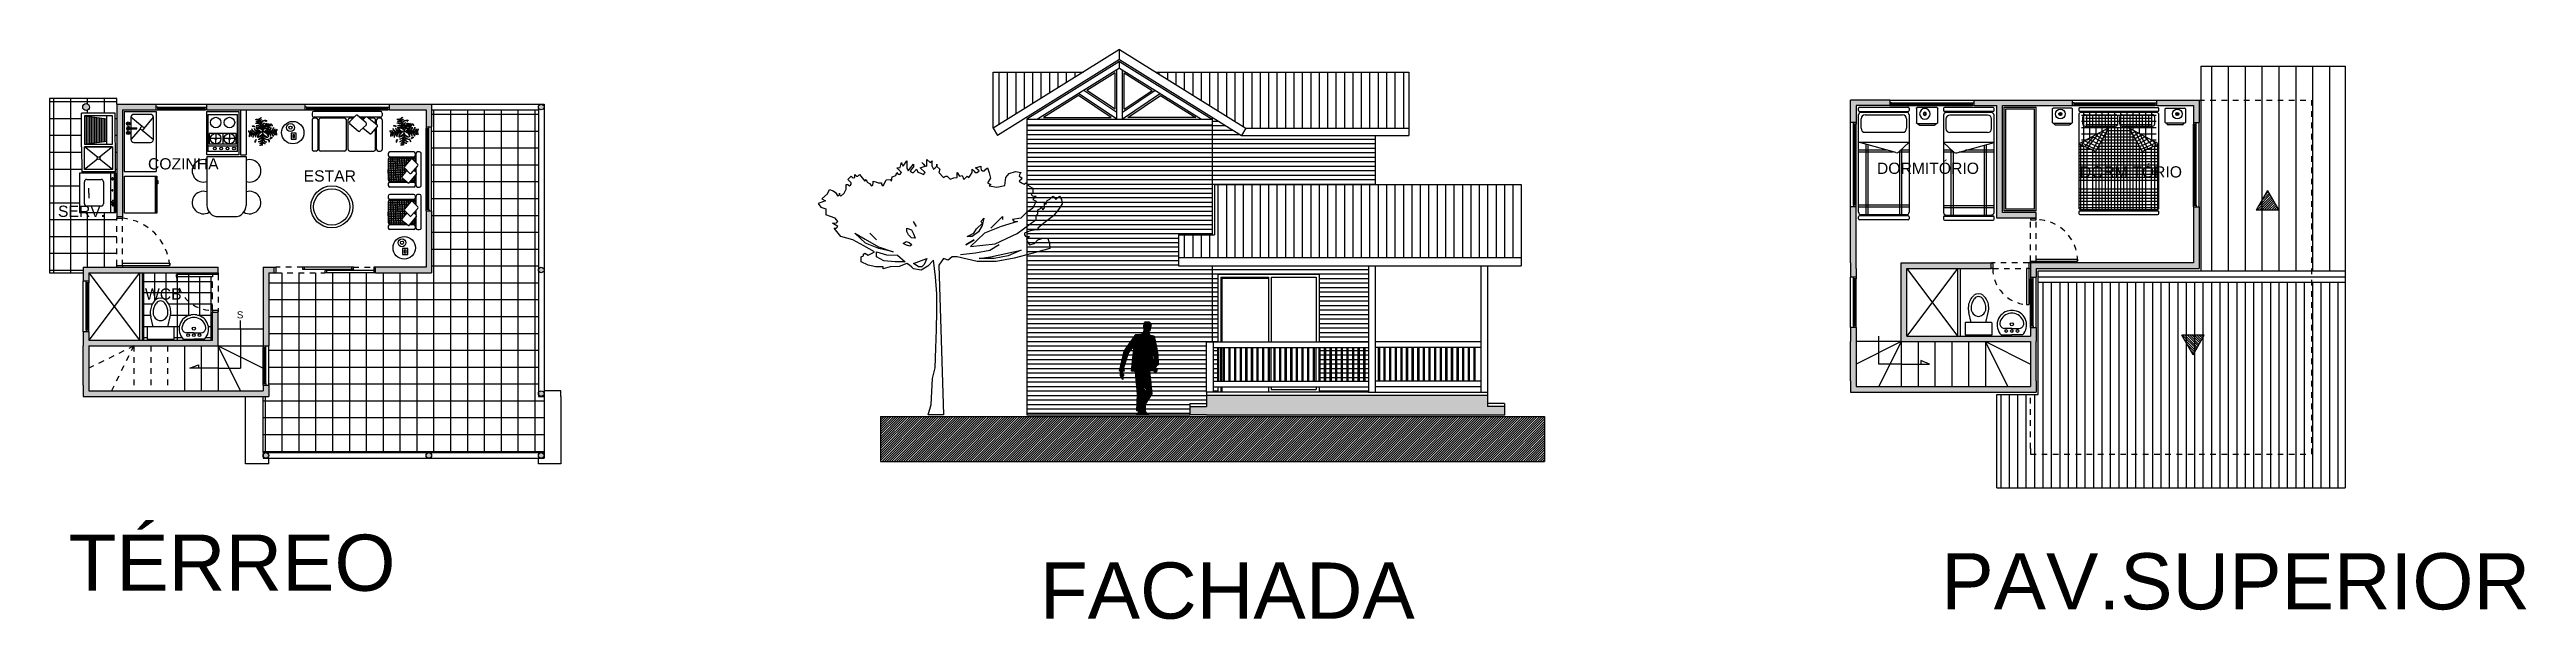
# Model space of a CAD drawing. Extents: x 2156.7 to 2200.8, y -1297 to -1286.8.
import ezdxf

# ---------------------------------------------------------------- set-up
doc = ezdxf.new("R2010")
doc.units = 0
doc.header["$LTSCALE"] = 0.45
doc.header["$MEASUREMENT"] = 0
doc.linetypes.add('HIDDEN2', pattern=[0.1875, 0.125, -0.0625])
doc.layers.get('0').update_dxf_attribs({"linetype": 'CONTINUOUS'})
for name, color, linetype in [('15', 15, 'CONTINUOUS'), ('ANDEN', 41, 'CONTINUOUS'), ('APARATOS', 8, 'CONTINUOUS'), ('ARBOLES', 8, 'CONTINUOUS'), ('D22', 2, 'CONTINUOUS'), ('GENTE', 2, 'CONTINUOUS'), ('HATCHCLOSET', 9, 'CONTINUOUS'), ('MUEBLE', 8, 'CONTINUOUS'), ('MUEBLES', 8, 'CONTINUOUS'), ('MURO', 7, 'CONTINUOUS'), ('MUROBAJO', 4, 'CONTINUOUS'), ('PISO', 15, 'CONTINUOUS'), ('PROY', 1, 'HIDDEN2'), ('PV25', 2, 'CONTINUOUS'), ('R120', 4, 'CONTINUOUS'), ('RHOJA', 1, 'CONTINUOUS'), ('TECHO', 6, 'CONTINUOUS'), ('WC', 2, 'CONTINUOUS')]:
    doc.layers.add(name, color=color, linetype=linetype)
doc.styles.add('ARQUITEC', font='arial.ttf')
pattern_1 = [(90, (53.50451, 52.20819), (-0.15, 9e-18), [])]
pattern_2 = [(0, (53.504515, 52.20819), (0, 0.08), [])]

msp = doc.modelspace()

# ---------------------------------------------------------------- texts
at = {"style": 'ARQUITEC'}
for s, height, p in [('COZINHA', 0.2, (2158.456, -1288.972)), ('ESTAR', 0.2, (2161.226, -1289.187)), ('DORMITÓRIO', 0.2, (2189.227, -1289.051)), ('DORMITÓRIO', 0.2, (2192.84, -1289.115)), ('SERV.', 0.2, (2156.854, -1289.816)), ('WCB', 0.2, (2158.402, -1291.289)), ('TÉRREO', 1, (2157.04, -1296.47)), ('FACHADA', 1, (2174.327, -1296.966)), ('PAV.SUPERIOR', 1, (2190.373, -1296.801))]:
    msp.add_text(s, height=height, dxfattribs=at).set_placement(p)
at = {"layer": 'R120', "style": 'ARQUITEC'}
msp.add_text('S', height=0.126, dxfattribs=at).set_placement((2160.036, -1291.622))

# ---------------------------------------------------------------- blocks, each defined once
blk = doc.blocks.new('*X8')
at = {"color": 0}
for p, q in [((67.997, 36.983), (68.11, 36.983)), ((67.997, 36.833), (68.094, 36.833)), ((67.997, 36.683), (68.647, 36.683)), ((68.097, 36.961), (68.097, 37.056)), ((68.097, 36.359), (68.097, 36.765)), ((68.247, 37), (68.247, 37.056)), ((68.247, 36.447), (68.247, 36.725)), ((68.397, 37), (68.397, 37.056)), ((68.397, 36.536), (68.397, 36.725)), ((68.547, 37), (68.547, 37.056)), ((68.547, 36.624), (68.547, 36.725)), ((68.697, 37), (68.697, 37.056)), ((68.697, 36.686), (68.697, 36.725)), ((68.847, 36.992), (68.847, 37.056)), ((68.847, 36.686), (68.847, 36.733)), ((68.858, 36.983), (68.935, 36.983)), ((68.874, 36.833), (68.919, 36.833)), ((68.997, 37), (68.997, 37.056)), ((68.997, 36.686), (68.997, 36.725)), ((69.147, 37), (69.147, 37.056)), ((69.147, 36.683), (69.147, 36.725)), ((69.147, 36.683), (69.797, 36.683)), ((69.297, 37), (69.297, 37.056)), ((69.297, 36.595), (69.297, 36.725)), ((69.447, 37), (69.447, 37.056)), ((69.447, 36.506), (69.447, 36.725)), ((69.597, 37), (69.597, 37.056)), ((69.597, 36.418), (69.597, 36.725)), ((69.688, 36.983), (69.797, 36.983)), ((69.704, 36.833), (69.797, 36.833)), ((69.747, 36.33), (69.747, 37.056)), ((67.997, 36.533), (68.392, 36.533)), ((67.997, 36.383), (68.138, 36.383)), ((69.401, 36.533), (69.797, 36.533)), ((69.656, 36.383), (69.797, 36.383))]:
    blk.add_line(p, q, dxfattribs=at)
blk = doc.blocks.new('*X7')
at = {"color": 0}
for p, q in [((68.919, 36.908), (69.704, 36.908)), ((68.919, 36.833), (69.704, 36.833)), ((68.922, 36.765), (68.922, 36.961)), ((68.924, 36.758), (69.698, 36.758)), ((68.935, 36.983), (69.688, 36.983)), ((68.997, 36.725), (68.997, 37)), ((69.072, 36.725), (69.072, 37)), ((69.147, 36.725), (69.147, 37)), ((69.222, 36.725), (69.222, 37)), ((69.297, 36.725), (69.297, 37)), ((69.372, 36.725), (69.372, 37)), ((69.447, 36.725), (69.447, 37)), ((69.522, 36.725), (69.522, 37)), ((69.597, 36.725), (69.597, 37)), ((69.672, 36.731), (69.672, 36.995))]:
    blk.add_line(p, q, dxfattribs=at)
blk = doc.blocks.new('MN')
at = {"layer": 'MUEBLES'}
for p, q in [((-0.275, -0.449), (-0.275, -0.079)), ((-0.255, -0.059), (0.255, -0.059)), ((0.255, -0.469), (-0.255, -0.469)), ((-0.225, -0.479), (-0.225, -0.469)), ((0.195, -0.509), (-0.195, -0.509)), ((0.225, -0.479), (0.225, -0.469)), ((0.275, -0.079), (0.275, -0.449))]:
    blk.add_line(p, q, dxfattribs=at)
for centre, radius, start, end in [((-0.255, -0.079), 0.02, 90, 180), ((-0.255, -0.449), 0.02, 180, 270), ((-0.195, -0.479), 0.03, 180, 270), ((0.195, -0.479), 0.03, 270, 0), ((0.255, -0.079), 0.02, 360, 90), ((0.255, -0.449), 0.02, 270, 0)]:
    blk.add_arc(centre, radius, start, end, dxfattribs=at)
blk = doc.blocks.new('*X6')
at = {"color": 0}
for p, q in [((68.094, 36.908), (68.874, 36.908)), ((68.094, 36.833), (68.874, 36.833)), ((68.097, 36.765), (68.097, 36.961)), ((68.099, 36.758), (68.869, 36.758)), ((68.11, 36.983), (68.858, 36.983)), ((68.172, 36.725), (68.172, 37)), ((68.247, 36.725), (68.247, 37)), ((68.322, 36.725), (68.322, 37)), ((68.397, 36.725), (68.397, 37)), ((68.472, 36.725), (68.472, 37)), ((68.547, 36.725), (68.547, 37)), ((68.622, 36.725), (68.622, 37)), ((68.697, 36.725), (68.697, 37)), ((68.772, 36.725), (68.772, 37)), ((68.847, 36.733), (68.847, 36.992))]:
    blk.add_line(p, q, dxfattribs=at)
blk = doc.blocks.new('A$C6CCA4FE9')
at = {"layer": 'ARBOLES', "color": 1, "linetype": 'Continuous'}
for p, q in [((1.398, 4.404), (1.459, 4.41)), ((1.459, 4.41), (1.469, 4.454)), ((1.469, 4.454), (1.485, 4.497)), ((1.485, 4.497), (1.488, 4.472)), ((1.488, 4.472), (1.501, 4.453)), ((1.501, 4.453), (1.516, 4.435)), ((1.516, 4.435), (1.579, 4.529)), ((1.577, 4.464), (1.576, 4.4)), ((1.579, 4.529), (1.577, 4.464)), ((1.603, 4.348), (1.697, 4.466)), ((1.696, 4.422), (1.669, 4.384)), ((1.697, 4.466), (1.696, 4.422)), ((1.815, 4.404), (1.903, 4.435)), ((1.903, 4.435), (1.847, 4.497)), ((1.847, 4.497), (1.873, 4.467)), ((1.873, 4.467), (1.899, 4.44)), ((1.899, 4.44), (1.934, 4.435)), ((1.934, 4.435), (1.934, 4.553)), ((1.934, 4.553), (1.996, 4.497)), ((1.996, 4.497), (2.027, 4.529)), ((2.026, 4.512), (2.025, 4.437)), ((2.025, 4.437), (2.052, 4.379)), ((2.027, 4.529), (2.026, 4.512)), ((2.082, 4.403), (2.11, 4.43)), ((2.11, 4.43), (2.115, 4.466)), ((2.115, 4.466), (2.113, 4.426)), ((2.113, 4.426), (2.164, 4.378)), ((2.8, 4.404), (2.894, 4.435)), ((2.894, 4.435), (2.894, 4.401)), ((0.168, 3.943), (0.201, 4.017)), ((0.201, 4.017), (0.269, 3.996)), ((0.269, 3.996), (0.307, 3.966)), ((0.464, 3.955), (0.497, 4.024)), ((0.497, 4.024), (0.5, 4.105)), ((0.5, 4.105), (0.526, 4.106)), ((0.526, 4.106), (0.543, 4.094)), ((0.531, 4.198), (0.587, 4.254)), ((0.587, 4.136), (0.531, 4.198)), ((0.543, 4.094), (0.556, 4.08)), ((0.556, 4.08), (0.574, 4.093)), ((0.574, 4.093), (0.586, 4.11)), ((0.586, 4.11), (0.587, 4.136)), ((0.587, 4.254), (0.605, 4.239)), ((0.605, 4.239), (0.624, 4.227)), ((0.624, 4.227), (0.65, 4.229)), ((0.65, 4.229), (0.65, 4.285)), ((0.65, 4.285), (0.664, 4.27)), ((0.664, 4.27), (0.683, 4.257)), ((0.683, 4.257), (0.706, 4.254)), ((0.706, 4.254), (0.737, 4.285)), ((0.737, 4.285), (0.83, 4.167)), ((0.83, 4.167), (0.855, 4.198)), ((0.855, 4.198), (0.875, 4.148)), ((0.875, 4.148), (0.916, 4.126)), ((0.916, 4.126), (0.949, 4.08)), ((0.949, 4.08), (0.974, 4.101)), ((0.974, 4.101), (0.98, 4.133)), ((0.98, 4.133), (0.98, 4.167)), ((0.98, 4.167), (1.024, 4.152)), ((1.024, 4.152), (1.069, 4.138)), ((1.069, 4.138), (1.13, 4.136)), ((1.13, 4.136), (1.128, 4.11)), ((1.128, 4.11), (1.14, 4.093)), ((1.14, 4.093), (1.155, 4.08)), ((1.155, 4.08), (1.188, 4.135)), ((1.188, 4.135), (1.212, 4.192)), ((1.212, 4.192), (1.279, 4.198)), ((1.279, 4.198), (1.304, 4.167)), ((1.304, 4.167), (1.32, 4.243)), ((1.32, 4.243), (1.382, 4.269)), ((1.382, 4.269), (1.398, 4.317)), ((1.485, 4.317), (1.398, 4.404)), ((1.398, 4.317), (1.412, 4.302)), ((1.412, 4.302), (1.431, 4.288)), ((1.431, 4.288), (1.454, 4.285)), ((1.454, 4.285), (1.485, 4.317)), ((1.576, 4.4), (1.603, 4.348)), ((1.669, 4.384), (1.635, 4.348)), ((1.635, 4.348), (1.652, 4.33)), ((1.652, 4.33), (1.671, 4.318)), ((1.671, 4.318), (1.697, 4.317)), ((1.697, 4.317), (1.753, 4.379)), ((1.753, 4.379), (1.774, 4.328)), ((1.774, 4.328), (1.827, 4.307)), ((1.903, 4.317), (1.815, 4.404)), ((1.827, 4.307), (1.878, 4.285)), ((1.878, 4.285), (1.903, 4.317)), ((2.052, 4.379), (2.082, 4.403)), ((2.164, 4.378), (2.146, 4.317)), ((2.146, 4.317), (2.233, 4.229)), ((2.233, 4.229), (2.251, 4.244)), ((2.251, 4.244), (2.27, 4.256)), ((2.27, 4.256), (2.295, 4.254)), ((2.295, 4.254), (2.351, 4.199)), ((2.351, 4.199), (2.417, 4.226)), ((2.417, 4.226), (2.476, 4.229)), ((2.476, 4.229), (2.476, 4.317)), ((2.476, 4.317), (2.514, 4.257)), ((2.514, 4.257), (2.565, 4.266)), ((2.565, 4.266), (2.595, 4.198)), ((2.595, 4.198), (2.651, 4.254)), ((2.651, 4.254), (2.682, 4.229)), ((2.682, 4.229), (2.713, 4.275)), ((2.713, 4.275), (2.742, 4.321)), ((2.742, 4.321), (2.744, 4.379)), ((2.744, 4.379), (2.771, 4.349)), ((2.771, 4.349), (2.797, 4.322)), ((2.797, 4.322), (2.832, 4.317)), ((2.863, 4.348), (2.8, 4.404)), ((2.832, 4.317), (2.863, 4.348)), ((2.894, 4.401), (2.9, 4.369)), ((2.9, 4.369), (2.925, 4.348)), ((2.925, 4.348), (2.96, 4.35)), ((2.96, 4.35), (2.986, 4.377)), ((2.986, 4.377), (3.012, 4.404)), ((3.012, 4.404), (3.043, 4.312)), ((3.065, 4.219), (3.012, 4.136)), ((3.012, 4.136), (3.075, 4.105)), ((3.043, 4.312), (3.065, 4.219)), ((3.075, 4.105), (3.044, 4.08)), ((3.044, 4.08), (3.179, 4.06)), ((3.179, 4.06), (3.323, 4.091)), ((3.323, 4.091), (3.343, 4.229)), ((3.343, 4.229), (3.401, 4.302)), ((3.401, 4.302), (3.511, 4.336)), ((3.511, 4.336), (3.611, 4.317)), ((3.582, 4.281), (3.58, 4.254)), ((3.58, 4.254), (3.623, 4.226)), ((3.62, 4.203), (3.58, 4.167)), ((3.58, 4.167), (3.622, 4.135)), ((3.596, 4.302), (3.582, 4.281)), ((3.611, 4.317), (3.596, 4.302)), ((3.623, 4.226), (3.62, 4.203)), ((3.622, 4.135), (3.665, 4.113)), ((3.665, 4.113), (3.698, 4.136)), ((3.698, 4.136), (3.758, 4.079)), ((3.758, 4.079), (3.821, 4.041)), ((3.821, 4.041), (3.823, 3.955)), ((0.129, 3.816), (0, 3.767)), ((0, 3.767), (0.046, 3.701)), ((0.046, 3.701), (0.138, 3.675)), ((0.168, 3.943), (0.066, 3.853)), ((0.066, 3.853), (0.129, 3.816)), ((0.138, 3.675), (0.138, 3.568)), ((0.218, 3.539), (0.138, 3.568)), ((0.3, 3.508), (0.218, 3.539)), ((0.307, 3.966), (0.35, 3.899)), ((0.35, 3.899), (0.382, 3.93)), ((0.382, 3.93), (0.38, 3.955)), ((0.38, 3.955), (0.383, 3.924)), ((0.383, 3.924), (0.406, 3.899)), ((0.406, 3.899), (0.464, 3.955)), ((3.075, 3.332), (3.28, 3.537)), ((3.28, 3.537), (3.28, 3.481)), ((3.71, 3.609), (3.608, 3.51)), ((3.823, 3.687), (3.71, 3.609)), ((3.823, 3.955), (3.792, 3.93)), ((3.792, 3.93), (3.813, 3.905)), ((3.813, 3.905), (3.845, 3.899)), ((3.879, 3.899), (3.823, 3.837)), ((3.823, 3.837), (3.881, 3.807)), ((3.852, 3.749), (3.823, 3.687)), ((3.845, 3.899), (3.879, 3.899)), ((3.881, 3.807), (3.852, 3.749)), ((3.872, 3.546), (3.909, 3.585)), ((3.879, 3.537), (3.872, 3.546)), ((3.879, 3.481), (3.879, 3.537)), ((3.909, 3.585), (3.91, 3.656)), ((3.91, 3.656), (3.959, 3.677)), ((3.959, 3.677), (3.969, 3.701)), ((3.969, 3.701), (3.997, 3.656)), ((3.997, 3.656), (4.029, 3.691)), ((4.03, 3.737), (4.029, 3.78)), ((4.029, 3.78), (4.06, 3.749)), ((4.029, 3.691), (4.03, 3.737)), ((4.188, 3.549), (4.048, 3.44)), ((4.06, 3.749), (4.075, 3.821)), ((4.075, 3.821), (4.125, 3.843)), ((4.125, 3.843), (4.178, 3.899)), ((4.178, 3.899), (4.194, 3.886)), ((4.297, 3.687), (4.188, 3.549)), ((4.194, 3.886), (4.231, 3.841)), ((4.231, 3.841), (4.297, 3.899)), ((4.297, 3.899), (4.33, 3.84)), ((4.342, 3.763), (4.297, 3.687)), ((4.33, 3.84), (4.342, 3.763)), ((0.35, 3.357), (0.257, 3.419)), ((0.257, 3.419), (0.291, 3.419)), ((0.406, 3.182), (0.288, 3.332)), ((0.288, 3.332), (0.314, 3.33)), ((0.291, 3.419), (0.325, 3.425)), ((0.35, 3.45), (0.3, 3.508)), ((0.314, 3.33), (0.333, 3.342)), ((0.325, 3.425), (0.35, 3.45)), ((0.333, 3.342), (0.35, 3.357)), ((0.617, 3.121), (0.406, 3.182)), ((0.811, 3.015), (0.617, 3.121)), ((0.84, 3.06), (0.65, 3.238)), ((0.65, 3.238), (0.838, 3.136)), ((0.838, 3.136), (1.076, 2.997)), ((1.036, 3.12), (0.918, 3.238)), ((1.516, 3.057), (1.565, 3.09)), ((1.565, 3.09), (1.621, 3.075)), ((1.579, 3.332), (1.659, 3.301)), ((1.579, 3.269), (1.579, 3.332)), ((1.606, 3.211), (1.579, 3.269)), ((1.659, 3.159), (1.606, 3.211)), ((1.659, 3.301), (1.698, 3.231)), ((1.728, 3.151), (1.659, 3.159)), ((1.753, 3.357), (1.697, 3.45)), ((1.698, 3.231), (1.728, 3.151)), ((2.626, 3.032), (2.776, 3.12)), ((2.776, 3.12), (2.626, 3.032)), ((2.651, 3.182), (2.77, 3.243)), ((2.744, 3.182), (2.651, 3.182)), ((2.96, 3.241), (2.713, 3.001)), ((2.853, 3.262), (2.744, 3.182)), ((2.77, 3.243), (2.818, 3.316)), ((2.818, 3.316), (2.925, 3.419)), ((2.92, 3.376), (2.853, 3.262)), ((2.894, 3.45), (2.95, 3.506)), ((2.925, 3.419), (2.894, 3.45)), ((2.95, 3.506), (2.92, 3.376)), ((3.26, 3.36), (2.96, 3.241)), ((3.153, 3.051), (3.543, 3.232)), ((3.549, 3.45), (3.26, 3.36)), ((3.608, 3.51), (3.461, 3.481)), ((3.461, 3.481), (3.484, 3.456)), ((3.484, 3.456), (3.518, 3.45)), ((3.518, 3.45), (3.549, 3.45)), ((3.543, 3.232), (3.879, 3.481)), ((3.673, 3.238), (3.671, 3.212)), ((3.671, 3.212), (3.683, 3.195)), ((3.772, 3.281), (3.673, 3.238)), ((3.683, 3.195), (3.698, 3.182)), ((3.698, 3.182), (3.761, 3.182)), ((3.761, 3.182), (3.711, 3.133)), ((3.711, 3.133), (3.727, 3.085)), ((3.88, 3.299), (3.772, 3.281)), ((3.85, 3.059), (3.908, 3.12)), ((3.941, 3.3), (3.88, 3.299)), ((3.908, 3.12), (3.997, 3.151)), ((4.048, 3.44), (3.91, 3.332)), ((3.91, 3.332), (3.941, 3.3)), ((3.997, 3.151), (4.088, 3.145)), ((4.088, 3.145), (4.119, 3.054)), ((0.768, 2.82), (0.809, 2.834)), ((0.768, 2.733), (0.768, 2.82)), ((0.893, 2.673), (0.768, 2.733)), ((0.809, 2.834), (0.81, 2.869)), ((0.81, 2.869), (0.83, 2.883)), ((1.005, 2.908), (0.811, 3.015)), ((0.83, 2.883), (0.888, 2.849)), ((1.083, 2.97), (0.84, 3.06)), ((0.888, 2.849), (0.947, 2.879)), ((1.029, 2.642), (0.893, 2.673)), ((0.947, 2.879), (1.005, 2.908)), ((1.036, 2.908), (1.214, 2.853)), ((1.036, 2.82), (1.036, 2.908)), ((1.17, 2.748), (1.036, 2.82)), ((1.076, 2.997), (1.335, 2.908)), ((1.335, 2.908), (1.083, 2.97)), ((1.368, 2.731), (1.17, 2.748)), ((1.214, 2.853), (1.415, 2.85)), ((1.44, 2.65), (1.281, 2.64)), ((1.547, 2.733), (1.368, 2.731)), ((1.415, 2.85), (1.547, 2.733)), ((1.579, 2.702), (1.44, 2.65)), ((1.572, 3.029), (1.516, 3.057)), ((1.631, 3.007), (1.572, 3.029)), ((1.623, 2.669), (1.579, 2.702)), ((1.621, 3.075), (1.666, 3.032)), ((1.665, 2.637), (1.623, 2.669)), ((1.666, 3.032), (1.631, 3.007)), ((1.697, 2.702), (1.934, 2.789)), ((1.743, 2.67), (1.697, 2.702)), ((1.788, 2.642), (1.743, 2.67)), ((1.952, 2.655), (1.835, 2.582)), ((1.887, 2.684), (1.847, 2.64)), ((1.91, 2.737), (1.887, 2.684)), ((1.934, 2.789), (1.91, 2.737)), ((2.052, 2.758), (1.952, 2.655)), ((2.091, 2.466), (2.052, 2.758)), ((2.233, 2.789), (2.146, 2.671)), ((2.146, 2.671), (2.233, 0.009)), ((2.316, 2.761), (2.233, 2.789)), ((2.386, 2.819), (2.316, 2.761)), ((2.476, 2.82), (2.386, 2.819)), ((2.833, 2.738), (2.476, 2.82)), ((2.803, 2.883), (2.532, 2.852)), ((2.713, 3.001), (3.153, 3.051)), ((3.057, 2.93), (2.803, 2.883)), ((3.168, 2.737), (2.833, 2.738)), ((2.863, 2.789), (3.065, 2.82)), ((3.132, 2.791), (2.863, 2.789)), ((3.224, 3.032), (3.057, 2.93)), ((3.065, 2.82), (3.338, 2.879)), ((3.384, 2.834), (3.132, 2.791)), ((3.489, 2.793), (3.168, 2.737)), ((3.338, 2.879), (3.611, 2.939)), ((3.611, 2.939), (3.384, 2.834)), ((3.804, 2.878), (3.489, 2.793)), ((3.727, 3.085), (3.761, 3.032)), ((3.761, 3.032), (3.85, 3.059)), ((4.122, 2.97), (3.804, 2.878)), ((4.119, 3.054), (4.122, 2.97)), ((1.155, 2.64), (1.029, 2.642)), ((1.281, 2.64), (1.155, 2.608)), ((1.155, 2.608), (1.155, 2.64)), ((1.697, 2.608), (1.665, 2.637)), ((1.835, 2.582), (1.697, 2.608)), ((1.847, 2.64), (1.788, 2.642)), ((2.11, 2.163), (2.091, 2.466)), ((2.109, 1.526), (2.115, 1.85)), ((2.115, 1.85), (2.11, 2.163)), ((2.097, 1.191), (2.109, 1.526)), ((2.084, 0.844), (2.097, 1.191)), ((2.026, 0.421), (2.036, 0.656)), ((2.036, 0.656), (2.084, 0.844)), ((1.958, 0.005), (2.014, 0.189)), ((2.233, 0.009), (1.958, 0.005)), ((1.958, 0.005), (1.958, 0.005)), ((1.958, 0.005), (1.958, 0.005)), ((2.014, 0.189), (2.026, 0.421)), ((2.233, 0.009), (2.233, 0.009)), ((2.233, 0.009), (2.233, 0.009)), ((2.233, 0.009), (2.233, 0.009))]:
    blk.add_line(p, q, dxfattribs=at)
at = {"layer": 'GENTE'}
for p, q in [((5.949, 0.952), (5.576, 1.325)), ((5.948, 0.971), (5.584, 1.335)), ((5.947, 0.99), (5.591, 1.346)), ((5.946, 1.008), (5.598, 1.356)), ((5.945, 1.027), (5.606, 1.366)), ((5.944, 1.046), (5.613, 1.377)), ((5.942, 1.065), (5.621, 1.387)), ((5.941, 1.084), (5.628, 1.397)), ((5.94, 1.103), (5.635, 1.407)), ((5.939, 1.121), (5.643, 1.418)), ((5.938, 1.14), (5.65, 1.428)), ((6.048, 1.048), (5.659, 1.437)), ((6.048, 1.065), (5.675, 1.438)), ((6.046, 1.085), (5.692, 1.439)), ((6.042, 1.106), (5.709, 1.44)), ((6.039, 1.128), (5.726, 1.441)), ((6.035, 1.149), (5.742, 1.442)), ((6.031, 1.17), (5.759, 1.443)), ((6.028, 1.192), (5.77, 1.449)), ((6.024, 1.213), (5.776, 1.461)), ((6.019, 1.236), (5.791, 1.464)), ((5.899, 1.497), (5.795, 1.601)), ((6.014, 1.259), (5.795, 1.478)), ((5.885, 1.494), (5.797, 1.582)), ((6.009, 1.282), (5.799, 1.491)), ((5.904, 1.51), (5.802, 1.612)), ((6.003, 1.305), (5.803, 1.505)), ((5.875, 1.468), (5.804, 1.539)), ((5.998, 1.327), (5.804, 1.522)), ((5.907, 1.525), (5.805, 1.627)), ((5.877, 1.484), (5.805, 1.556)), ((5.909, 1.54), (5.81, 1.64)), ((5.917, 1.55), (5.816, 1.651)), ((5.92, 1.565), (5.823, 1.662)), ((5.922, 1.58), (5.839, 1.663)), ((5.921, 1.599), (5.857, 1.663)), ((5.923, 1.615), (5.875, 1.662)), ((5.893, 1.451), (5.889, 1.454)), ((5.993, 1.35), (5.918, 1.425)), ((5.988, 1.373), (5.943, 1.418)), ((5.982, 1.396), (5.968, 1.411)), ((5.435, 0.848), (5.389, 0.893)), ((5.439, 0.861), (5.392, 0.908)), ((5.443, 0.875), (5.396, 0.922)), ((5.448, 0.888), (5.399, 0.937)), ((5.452, 0.901), (5.402, 0.951)), ((5.456, 0.915), (5.405, 0.966)), ((5.461, 0.928), (5.408, 0.98)), ((5.465, 0.941), (5.412, 0.995)), ((5.469, 0.955), (5.415, 1.009)), ((5.474, 0.968), (5.418, 1.024)), ((5.478, 0.981), (5.421, 1.038)), ((5.483, 0.995), (5.424, 1.053)), ((5.487, 1.008), (5.428, 1.067)), ((5.491, 1.021), (5.431, 1.082)), ((5.496, 1.034), (5.434, 1.096)), ((5.5, 1.048), (5.437, 1.111)), ((5.504, 1.061), (5.44, 1.125)), ((5.509, 1.074), (5.444, 1.14)), ((5.513, 1.088), (5.451, 1.15)), ((5.517, 1.101), (5.458, 1.16)), ((5.522, 1.114), (5.466, 1.171)), ((5.53, 1.124), (5.473, 1.181)), ((5.538, 1.134), (5.48, 1.191)), ((5.546, 1.143), (5.488, 1.202)), ((5.554, 1.153), (5.495, 1.212)), ((5.562, 1.163), (5.502, 1.222)), ((5.57, 1.172), (5.51, 1.232)), ((5.578, 1.182), (5.517, 1.243)), ((5.586, 1.191), (5.525, 1.253)), ((5.594, 1.201), (5.532, 1.263)), ((5.602, 1.211), (5.539, 1.274)), ((5.61, 1.22), (5.547, 1.284)), ((5.618, 1.23), (5.554, 1.294)), ((5.952, 0.914), (5.561, 1.304)), ((5.95, 0.933), (5.569, 1.315)), ((5.918, 0.559), (5.59, 0.887)), ((5.917, 0.578), (5.591, 0.903)), ((5.915, 0.598), (5.593, 0.919)), ((5.913, 0.617), (5.595, 0.935)), ((5.911, 0.637), (5.596, 0.952)), ((5.909, 0.657), (5.598, 0.968)), ((5.907, 0.676), (5.6, 0.984)), ((5.905, 0.696), (5.601, 1)), ((5.903, 0.715), (5.603, 1.016)), ((5.901, 0.735), (5.604, 1.032)), ((5.899, 0.755), (5.606, 1.048)), ((5.897, 0.774), (5.608, 1.064)), ((5.905, 0.784), (5.609, 1.08)), ((5.92, 0.786), (5.611, 1.096)), ((5.936, 0.789), (5.613, 1.112)), ((5.951, 0.792), (5.614, 1.128)), ((5.958, 0.801), (5.616, 1.144)), ((5.957, 0.82), (5.618, 1.16)), ((5.956, 0.839), (5.619, 1.176)), ((5.955, 0.858), (5.621, 1.192)), ((5.954, 0.877), (5.623, 1.208)), ((5.953, 0.896), (5.624, 1.224)), ((6.048, 1.03), (5.942, 1.136)), ((6.048, 1.012), (5.954, 1.107)), ((6.049, 0.994), (5.966, 1.077)), ((6.031, 0.817), (5.966, 0.882)), ((6.012, 0.854), (5.968, 0.898)), ((6.018, 0.866), (5.969, 0.914)), ((6.023, 0.878), (5.971, 0.931)), ((6.033, 0.886), (5.972, 0.947)), ((6.044, 0.893), (5.974, 0.963)), ((6.049, 0.905), (5.975, 0.979)), ((6.049, 0.923), (5.976, 0.996)), ((6.049, 0.976), (5.977, 1.048)), ((6.049, 0.941), (5.978, 1.012)), ((6.049, 0.959), (5.979, 1.028)), ((5.374, 0.785), (5.367, 0.792)), ((5.413, 0.764), (5.37, 0.806)), ((5.417, 0.777), (5.373, 0.821)), ((5.432, 0.78), (5.376, 0.835)), ((5.443, 0.787), (5.38, 0.85)), ((5.423, 0.683), (5.382, 0.723)), ((5.439, 0.808), (5.383, 0.864)), ((5.424, 0.699), (5.384, 0.74)), ((5.423, 0.665), (5.384, 0.704)), ((5.435, 0.706), (5.385, 0.756)), ((5.436, 0.829), (5.386, 0.879)), ((5.419, 0.74), (5.386, 0.773)), ((5.423, 0.648), (5.408, 0.663)), ((5.59, 0.781), (5.58, 0.791)), ((5.609, 0.779), (5.582, 0.807)), ((5.629, 0.778), (5.583, 0.823)), ((5.924, 0.5), (5.585, 0.839)), ((5.922, 0.519), (5.586, 0.855)), ((5.92, 0.539), (5.588, 0.871)), ((5.926, 0.48), (5.648, 0.758)), ((5.928, 0.461), (5.65, 0.739)), ((5.93, 0.441), (5.652, 0.719)), ((5.792, 0.561), (5.653, 0.7)), ((5.795, 0.541), (5.655, 0.68)), ((5.798, 0.52), (5.657, 0.661)), ((5.8, 0.5), (5.659, 0.642)), ((5.803, 0.479), (5.661, 0.622)), ((5.806, 0.459), (5.662, 0.603)), ((5.809, 0.438), (5.664, 0.583)), ((5.812, 0.418), (5.666, 0.564)), ((5.895, 0.317), (5.668, 0.544)), ((5.888, 0.306), (5.669, 0.525)), ((5.881, 0.296), (5.671, 0.505)), ((5.874, 0.285), (5.673, 0.486)), ((5.867, 0.274), (5.675, 0.467)), ((5.86, 0.264), (5.676, 0.447)), ((5.932, 0.421), (5.796, 0.557)), ((5.934, 0.402), (5.808, 0.527)), ((5.936, 0.382), (5.821, 0.497)), ((5.93, 0.37), (5.833, 0.467)), ((5.923, 0.36), (5.835, 0.447)), ((5.974, 0.857), (5.965, 0.866)), ((6.02, 0.775), (5.974, 0.821)), ((6.003, 0.775), (5.976, 0.801)), ((6.026, 0.787), (5.977, 0.836)), ((5.98, 0.775), (6, 0.775)), ((6.028, 0.802), (5.983, 0.848)), ((5.676, 0.077), (5.67, 0.082)), ((5.695, 0.075), (5.671, 0.099)), ((5.805, 0), (5.672, 0.133)), ((5.788, 0), (5.672, 0.116)), ((5.823, 0), (5.673, 0.15)), ((5.841, 0), (5.674, 0.167)), ((5.876, 0), (5.675, 0.201)), ((5.858, 0), (5.675, 0.184)), ((5.823, 0.071), (5.676, 0.218)), ((5.822, 0.089), (5.677, 0.235)), ((5.853, 0.253), (5.678, 0.428)), ((5.821, 0.126), (5.678, 0.268)), ((5.822, 0.107), (5.678, 0.252)), ((5.699, 0), (5.678, 0.021)), ((5.82, 0.144), (5.679, 0.285)), ((5.846, 0.242), (5.68, 0.408)), ((5.819, 0.181), (5.68, 0.319)), ((5.819, 0.163), (5.68, 0.302)), ((5.818, 0.199), (5.681, 0.336)), ((5.839, 0.231), (5.682, 0.389)), ((5.825, 0.21), (5.682, 0.353)), ((5.832, 0.221), (5.683, 0.37)), ((5.717, 0), (5.689, 0.028)), ((5.735, 0), (5.695, 0.039)), ((5.77, 0), (5.7, 0.07)), ((5.752, 0), (5.7, 0.053)), ((5.902, 0.328), (5.818, 0.412)), ((5.909, 0.338), (5.824, 0.424)), ((5.916, 0.349), (5.829, 0.435)), ((5.885, 0.009), (5.875, 0.018))]:
    blk.add_line(p, q, dxfattribs=at)
blk.add_lwpolyline([(5.98, 0.775), (5.974, 0.818), (5.977, 0.837), (5.983, 0.842), (5.984, 0.855), (5.964, 0.859), (5.98, 1.04), (5.937, 1.148), (5.959, 0.793), (5.897, 0.782), (5.936, 0.379), (5.818, 0.2), (5.823, 0.064), (5.849, 0.033), (5.886, 0.013), (5.881, 0), (5.671, 0), (5.668, 0.015), (5.688, 0.026), (5.699, 0.045), (5.7, 0.074), (5.67, 0.077), (5.683, 0.376), (5.646, 0.776), (5.579, 0.782), (5.626, 1.239), (5.522, 1.114), (5.433, 0.844), (5.444, 0.782), (5.413, 0.776), (5.413, 0.75), (5.439, 0.709), (5.423, 0.698), (5.423, 0.636), (5.381, 0.709), (5.387, 0.782), (5.366, 0.787), (5.444, 1.14), (5.657, 1.437), (5.768, 1.443), (5.777, 1.463), (5.791, 1.464), (5.803, 1.506), (5.805, 1.564), (5.799, 1.567), (5.794, 1.604), (5.802, 1.611), (5.804, 1.626), (5.811, 1.644), (5.823, 1.664), (5.89, 1.662), (5.925, 1.629), (5.919, 1.589), (5.923, 1.584), (5.917, 1.549), (5.91, 1.545), (5.903, 1.498), (5.878, 1.492), (5.874, 1.456), (5.892, 1.454), (5.898, 1.431), (5.98, 1.408), (6.024, 1.214), (6.048, 1.073), (6.049, 0.896), (6.024, 0.88), (6.007, 0.843), (6.031, 0.819), (6.024, 0.775), (6, 0.775)], dxfattribs=at)
blk.add_lwpolyline([(5.79, 0.57), (5.838, 0.454), (5.813, 0.404)], close=True, dxfattribs=at)
at = {"layer": 'HATCHCLOSET'}
blk.add_line((5.884, 0.005), (5.884, 0.009), dxfattribs=at)
blk = doc.blocks.new('A$C32B646C2')
at = {"layer": 'MUEBLE'}
for p, q in [((0, 0.014), (0, 0.366)), ((0.014, 0.38), (0.269, 0.38)), ((0.269, 0), (0.014, 0)), ((0.283, 0.366), (0.283, 0.014)), ((0.29, 0.345), (0.283, 0.345)), ((0.29, 0.035), (0.283, 0.035)), ((0.311, 0.325), (0.311, 0.055))]:
    blk.add_line(p, q, dxfattribs=at)
for radius in [0.0937, 0.0274, 0.0185]:
    blk.add_circle((0.11, 0.229), radius, dxfattribs=at)
for centre, radius, start, end in [((0.014, 0.366), 0.0138, 90, 180), ((0.014, 0.014), 0.0138, 180, 270), ((0.269, 0.366), 0.0138, 0, 90), ((0.269, 0.014), 0.0138, 270, 360), ((0.29, 0.325), 0.0207, 360, 90), ((0.29, 0.055), 0.0207, 270, 360)]:
    blk.add_arc(centre, radius, start, end, dxfattribs=at)
blk = doc.blocks.new('ARBOL09')
for p in [(-0.501, 0.083), (-0.009, 0.497), (0.484, 0.083), (0.078, -0.496)]:
    blk.add_line(p, (-0.009, -0.003))
for centre, radius, start, end in [((-0.405, -0.028), 0.115, 116.28997, 179.62433), ((-0.288, -0.144), 0.26, 124.07628, 153.37936), ((-0.372, 0.155), 0.115, 160.37567, 223.71003), ((-0.223, 0.224), 0.26, 186.62064, 215.92372), ((-0.337, -0.04), 0.115, 116.28997, 179.62433), ((-0.221, -0.156), 0.26, 124.07628, 153.37936), ((-0.305, 0.143), 0.115, 160.37567, 223.71003), ((-0.156, 0.212), 0.26, 186.62064, 215.92372), ((-0.246, -0.108), 0.16, 105.24891, 175.39371), ((-0.162, -0.209), 0.268, 111.37119, 155.03657), ((-0.196, 0.176), 0.16, 164.60629, 234.75109), ((-0.083, 0.242), 0.268, 184.96343, 228.62881), ((-0.156, -0.124), 0.16, 105.24891, 175.39371), ((-0.073, -0.224), 0.268, 111.37119, 155.03657), ((-0.219, 0.312), 0.0575, 139.742, 258.74753), ((-0.106, 0.161), 0.16, 164.60629, 234.75109), ((-0.141, 0.358), 0.125, 184.61802, 228.21064), ((0.007, 0.226), 0.268, 184.96343, 228.62881), ((-0.082, -0.147), 0.156, 83.42594, 183.63458), ((-0.011, -0.225), 0.236, 101.66646, 163.18779), ((-0.163, 0.043), 0.156, 3.42594, 103.63458), ((-0.228, -0.039), 0.236, 21.66646, 83.18779), ((-0.028, 0.157), 0.156, 156.36542, 256.57406), ((0.065, 0.206), 0.236, 176.81221, 238.33354), ((-0.153, 0.212), 0.16, 25.24891, 95.39371), ((-0.237, 0.112), 0.268, 31.37119, 75.03657), ((-0.153, 0.121), 0.16, 25.24891, 95.39371), ((-0.237, 0.021), 0.268, 31.37119, 75.03657), ((-0.105, -0.022), 0.0563, 114.22575, 255.12788), ((-0.06, -0.009), 0.078, 150.43977, 228.66943), ((-0.102, 0.382), 0.115, 36.28997, 99.62433), ((-0.195, 0.247), 0.26, 44.07628, 73.37936), ((-0.102, 0.314), 0.115, 36.28997, 99.62433), ((-0.195, 0.179), 0.26, 44.07628, 73.37936), ((0.146, 0.043), 0.156, 76.36542, 176.57406), ((0.084, 0.382), 0.115, 80.37567, 143.71003), ((0.178, 0.247), 0.26, 106.62064, 135.92372), ((0.084, 0.314), 0.115, 80.37567, 143.71003), ((0.178, 0.179), 0.26, 106.62064, 135.92372), ((0.136, 0.212), 0.16, 84.60629, 154.75109), ((0.22, 0.112), 0.268, 104.96343, 148.62881), ((0.136, 0.121), 0.16, 84.60629, 154.75109), ((0.22, 0.021), 0.268, 104.96343, 148.62881), ((0.21, -0.039), 0.236, 96.81221, 158.33354), ((-0.082, 0.206), 0.236, 301.66646, 3.18779), ((-0.006, -0.225), 0.236, 16.81221, 78.33354), ((0.064, -0.147), 0.156, 356.36542, 96.57406), ((0.011, 0.157), 0.156, 283.42594, 23.63458), ((-0.024, 0.226), 0.268, 311.37119, 355.03657), ((0.055, -0.224), 0.268, 24.96343, 68.62881), ((0.089, 0.161), 0.16, 305.24891, 15.39371), ((0.139, -0.124), 0.16, 4.60629, 74.75109), ((0.322, 0.213), 0.115, 80.37567, 143.71003), ((0.416, 0.078), 0.26, 106.62064, 135.92372), ((0.065, 0.242), 0.268, 311.37119, 355.03657), ((0.145, -0.209), 0.268, 24.96343, 68.62881), ((0.178, 0.176), 0.16, 305.24891, 15.39371), ((0.228, -0.108), 0.16, 4.60629, 74.75109), ((0.139, 0.212), 0.26, 324.07628, 353.37936), ((0.203, -0.156), 0.26, 26.62064, 55.92372), ((0.288, 0.143), 0.115, 316.28997, 19.62433), ((0.32, -0.04), 0.115, 0.37567, 63.71003), ((0.206, 0.224), 0.26, 324.07628, 353.37936), ((0.355, 0.155), 0.115, 316.28997, 19.62433), ((-0.35, -0.145), 0.0575, 139.742, 258.74753), ((-0.272, -0.1), 0.125, 184.61802, 228.21064), ((-0.231, -0.164), 0.0575, 139.742, 258.74753), ((-0.153, -0.119), 0.125, 184.61802, 228.21064), ((0.224, -0.491), 0.54, 115.47721, 156.6585), ((-0.189, -0.237), 0.057, 167.05775, 302.85325), ((-0.189, -0.318), 0.057, 167.05775, 302.85325), ((-0.155, -0.069), 0.0869, 144.98654, 244.40339), ((-0.156, -0.205), 0.08, 185.18449, 268.65396), ((-0.156, -0.286), 0.08, 185.18449, 268.65396), ((0.022, 0.014), 0.25, 187.57587, 215.89417), ((-0.123, -0.183), 0.0766, 138.87442, 278.97626), ((-0.056, -0.146), 0.125, 173.75364, 244.09705), ((-0.231, -0.006), 0.236, 286.81221, 348.33354), ((-0.153, -0.076), 0.156, 266.36542, 6.57406), ((0.002, -0.116), 0.13, 161.44767, 239.36723), ((-0.23, -0.067), 0.268, 294.96343, 338.62881), ((-0.129, -0.151), 0.16, 274.60629, 344.75109), ((0.309, -0.028), 0.422, 185.40074, 208.13904), ((-0.214, -0.157), 0.268, 294.96343, 338.62881), ((-0.114, -0.241), 0.16, 274.60629, 344.75109), ((-0.161, -0.215), 0.26, 296.62064, 325.92372), ((-0.045, -0.332), 0.115, 270.37567, 333.71003), ((-0.149, -0.283), 0.26, 296.62064, 325.92372), ((-0.033, -0.399), 0.115, 270.37567, 333.71003), ((0.201, 0.07), 0.236, 211.66646, 273.18779), ((0.151, -0.023), 0.156, 193.42594, 293.63458), ((0.221, 0.012), 0.268, 221.37119, 265.03657), ((0.155, -0.101), 0.16, 215.24891, 285.39371), ((0.237, -0.078), 0.268, 221.37119, 265.03657), ((0.171, -0.19), 0.16, 215.24891, 285.39371), ((0.207, -0.151), 0.26, 234.07628, 263.37936), ((0.138, -0.3), 0.115, 226.28997, 289.62433), ((0.219, -0.218), 0.26, 234.07628, 263.37936), ((0.15, -0.367), 0.115, 226.28997, 289.62433), ((0.295, -0.275), 0.0575, 101.25247, 220.258), ((0.373, -0.321), 0.125, 131.78936, 175.38198), ((0.425, 0.083), 0.26, 234.07628, 263.37936), ((0.357, -0.066), 0.115, 226.28997, 289.62433)]:
    blk.add_arc(centre, radius, start, end)

# ---------------------------------------------------------------- hatches: boundary and pattern name
at = {"layer": '15', "linetype": 'Continuous'}
h = msp.add_hatch(dxfattribs=at)
h.set_pattern_fill('_U', color=256, scale=0.031815, angle=2.1883, style=0, double=1, pattern_type=0)
h.set_pattern_definition([(177.81173, (2185.76389, -1277.894402), (0.001214797, 0.031791734), []), (87.81173, (2185.76389, -1277.894402), (0.031791734, -0.001214797), [])])
h.paths.add_polyline_path([(2163.189, -1288.764, -0.414214), (2163.215, -1288.791), (2163.215, -1288.84), (2163.162, -1288.787, 0.433687), (2163.136, -1288.788), (2163.02, -1288.921, 0.393847), (2163.02, -1288.946), (2163.065, -1288.991), (2162.979, -1289.096, 0.385929), (2162.98, -1289.12, 0.020959), (2162.981, -1289.121), (2163.055, -1289.183), (2162.759, -1289.183, -0.414214), (2162.733, -1289.157), (2162.733, -1288.791, -0.414214), (2162.759, -1288.764)])
h.paths.add_polyline_path([(2163.215, -1289.075), (2163.128, -1289.183), (2163.189, -1289.183, 0.414216), (2163.215, -1289.157, -0.000002), (2163.215, -1289.157)], flags=17)
h = msp.add_hatch(dxfattribs=at)
h.set_pattern_fill('_U', color=256, scale=0.031815, angle=2.1883, style=0, double=1, pattern_type=0)
h.set_pattern_definition([(177.81173, (2185.76389, -1278.651084), (0.001214797, 0.031791734), []), (87.81173, (2185.76389, -1278.651084), (0.031791734, -0.001214797), [])])
h.paths.add_polyline_path([(2162.733, -1289.547, -0.414214), (2162.759, -1289.521), (2163.189, -1289.521, -0.414214), (2163.215, -1289.547), (2163.215, -1289.596), (2163.162, -1289.544, 0.433687), (2163.136, -1289.544), (2163.02, -1289.678, 0.393847), (2163.02, -1289.702), (2163.065, -1289.748), (2162.979, -1289.853, 0.410206), (2162.981, -1289.878), (2163.055, -1289.94), (2162.759, -1289.94, -0.414214), (2162.733, -1289.913)])
h.paths.add_polyline_path([(2163.215, -1289.831), (2163.128, -1289.94), (2163.189, -1289.94, 0.414216), (2163.215, -1289.913, -0.000002), (2163.215, -1289.913)], flags=17)
at = {"layer": 'ANDEN'}
h = msp.add_hatch(dxfattribs=at)
h.set_pattern_fill('_U', color=256, scale=0.08, style=0, pattern_type=0)
h.set_pattern_definition(pattern_2)
h.paths.add_polyline_path([(2180.297, -1289.238), (2180.297, -1288.365), (2177.918, -1288.365), (2177.397, -1288.041), (2177.397, -1289.238), (2177.437, -1289.238)])
h = msp.add_hatch(dxfattribs=at)
h.set_pattern_fill('_U', color=256, scale=0.08, style=0, pattern_type=0)
h.set_pattern_definition(pattern_2)
h.paths.add_polyline_path([(2179.297, -1292.038), (2180.177, -1292.038), (2180.177, -1290.688), (2177.397, -1290.688), (2177.397, -1292.038), (2177.497, -1292.038), (2177.497, -1290.838), (2179.297, -1290.838)])
h.paths.add_polyline_path([(2177.417, -1292.738), (2177.497, -1292.738), (2177.497, -1292.138), (2177.417, -1292.138)])
h.paths.add_polyline_path([(2177.497, -1292.838), (2177.417, -1292.838), (2177.417, -1292.938), (2177.497, -1292.938)])
h.paths.add_polyline_path([(2180.177, -1292.938), (2180.177, -1292.838), (2179.297, -1292.838), (2179.297, -1292.938)])
h.paths.add_polyline_path([(2179.317, -1292.738), (2179.397, -1292.738), (2179.397, -1292.138), (2179.317, -1292.138)])
h.paths.add_polyline_path([(2179.497, -1292.138), (2179.417, -1292.138), (2179.417, -1292.738), (2179.497, -1292.738)])
h.paths.add_polyline_path([(2179.597, -1292.138), (2179.517, -1292.138), (2179.517, -1292.738), (2179.597, -1292.738)])
h.paths.add_polyline_path([(2179.697, -1292.138), (2179.617, -1292.138), (2179.617, -1292.738), (2179.697, -1292.738)])
h.paths.add_polyline_path([(2179.717, -1292.738), (2179.797, -1292.738), (2179.797, -1292.138), (2179.717, -1292.138)])
h.paths.add_polyline_path([(2179.897, -1292.138), (2179.817, -1292.138), (2179.817, -1292.738), (2179.897, -1292.738)])
h.paths.add_polyline_path([(2179.997, -1292.138), (2179.917, -1292.138), (2179.917, -1292.738), (2179.997, -1292.738)])
h.paths.add_polyline_path([(2180.017, -1292.738), (2180.097, -1292.738), (2180.097, -1292.138), (2180.017, -1292.138)])
h.paths.add_polyline_path([(2180.117, -1292.738), (2180.177, -1292.738), (2180.177, -1292.138), (2180.117, -1292.138)])
at = {"layer": 'HATCHCLOSET'}
h = msp.add_hatch(dxfattribs=at)
h.set_pattern_fill('_U', color=256, scale=0.03, angle=45, style=0, pattern_type=0)
h.set_pattern_definition([(45, (61.285467, 44.311266), (-0.02121320344, 0.02121320344), [])])
h.paths.add_polyline_path([(2183.308, -1293.368), (2171.495, -1293.368), (2171.495, -1294.168), (2183.308, -1294.168)])
h = msp.add_hatch(dxfattribs=at)
h.set_pattern_fill('AR-CONC', color=256, scale=0.02, angle=45, style=0)
h.set_pattern_definition([(95, (61.28547, 44.31127), (0.1103104, 0.092561416), [0.015, -0.165]), (40, (61.28547, 44.31127), (-0.1259984335, 0.08675363), [0.012, -0.132]), (145.4514, (61.29466, 44.31898), (-0.015687894, 0.1793150564), [0.012748038, -0.140228422]), (91.1842, (61.25718, 44.33955), (0.1743386, 0.127522753), [0.0225, -0.2475]), (141.6356, (61.27171, 44.35018), (-0.005579803, 0.269942338), [0.019122058, -0.2103426]), (36.1842, (61.25718, 44.33955), (-0.005580014, 0.269942334), [0.018, -0.198]), (66, (61.2784, 44.34662), (0.1413543144, 0.0274764953), [0.015, -0.165]), (11, (61.2784, 44.34662), (-0.068141719, 0.136961687), [0.012, -0.132]), (116.4514, (61.29018, 44.34891), (0.0732127234, 0.164438124), [0.012748038, -0.140228422]), (82.5, (61.285467, 44.311266), (-0.0453586371, 0.0487979635), [0, -0.1304, 0, -0.134, 0, -0.1325]), (52.5, (61.28547, 44.311266), (-0.0185745884, 0.09298189), [0, -0.0764, 0, -0.1274, 0, -0.0505]), (12.5, (61.25393, 44.27973), (0.0786836335, 0.0723041524), [0, -0.05, 0, -0.156, 0, -0.207]), (2.5, (61.23979, 44.26559), (0.0683179966, 0.0966319614), [0, -0.065, 0, -0.1036, 0, -0.147])])
h.paths.add_polyline_path([(2182.297, -1292.988), (2177.297, -1292.988), (2177.297, -1293.188), (2176.997, -1293.188), (2176.997, -1293.338), (2177.297, -1293.338), (2182.597, -1293.338), (2182.597, -1293.188), (2182.297, -1293.188)])
at = {"layer": 'MURO'}
h = msp.add_hatch(color=256, dxfattribs=at)
h.paths.add_polyline_path([(2159.704, -1290.711), (2157.304, -1290.711), (2157.304, -1290.961), (2157.404, -1290.961), (2157.404, -1290.811), (2159.704, -1290.811)])
h.paths.add_polyline_path([(2159.704, -1291.511), (2159.604, -1291.511), (2159.604, -1292.011), (2157.404, -1292.011), (2157.404, -1291.861), (2157.304, -1291.861), (2157.304, -1292.111), (2157.304, -1292.811), (2157.304, -1293.011), (2160.604, -1293.011), (2160.604, -1292.811), (2160.504, -1292.811), (2160.504, -1292.911), (2157.404, -1292.911), (2157.404, -1292.111), (2159.704, -1292.111)])
h.paths.add_polyline_path([(2160.604, -1290.81), (2160.704, -1290.81), (2160.704, -1290.711), (2160.504, -1290.711), (2160.504, -1292.111), (2160.604, -1292.111)])
h.paths.add_polyline_path([(2163.504, -1289.711), (2163.404, -1289.711), (2163.404, -1290.711), (2162.504, -1290.711), (2162.504, -1290.811), (2163.504, -1290.811)])
h.paths.add_polyline_path([(2163.504, -1287.811), (2162.754, -1287.811), (2162.754, -1287.911), (2163.404, -1287.911), (2163.404, -1288.211), (2163.504, -1288.211)])
h.paths.add_polyline_path([(2161.254, -1287.811), (2159.504, -1287.811), (2159.504, -1287.911), (2160.204, -1287.911), (2161.254, -1287.911)])
h.paths.add_polyline_path([(2158.604, -1287.811), (2157.904, -1287.811), (2157.904, -1289.811), (2158.004, -1289.811), (2158.004, -1287.911), (2158.604, -1287.911)])
h.paths.add_polyline_path([(2157.294, -1287.861, 1.000001), (2157.414, -1287.861, 1.000001)])
h.paths.add_polyline_path([(2165.504, -1287.861, 1), (2165.404, -1287.861, 1)])
h.paths.add_polyline_path([(2165.504, -1290.761, 1), (2165.404, -1290.761, 1)])
h.paths.add_polyline_path([(2165.404, -1292.961, 1.000003), (2165.504, -1292.961, 1.000003)])
h.paths.add_polyline_path([(2165.404, -1294.061, 1.000001), (2165.504, -1294.061, 1.000001)])
h.paths.add_polyline_path([(2163.404, -1294.061, 1.000001), (2163.504, -1294.061, 1.000001)])
h.paths.add_polyline_path([(2160.604, -1294.061, 1), (2160.504, -1294.061, 1)])
h = msp.add_hatch(color=256, dxfattribs=at)
h.paths.add_polyline_path([(2194.959, -1289.636), (2194.859, -1289.636), (2194.859, -1290.636), (2191.959, -1290.636), (2191.959, -1290.886), (2192.059, -1290.886), (2192.059, -1290.736), (2194.959, -1290.736)])
h.paths.add_polyline_path([(2194.959, -1287.736), (2194.209, -1287.736), (2194.209, -1287.836), (2194.859, -1287.836), (2194.859, -1288.136), (2194.959, -1288.136)])
h.paths.add_polyline_path([(2192.709, -1287.736), (2190.959, -1287.736), (2190.959, -1287.836), (2191.359, -1287.836), (2191.359, -1289.836), (2192.059, -1289.836), (2192.059, -1289.736), (2191.459, -1289.736), (2191.459, -1287.836), (2191.659, -1287.836), (2192.709, -1287.836)])
h.paths.add_polyline_path([(2189.459, -1287.736), (2188.759, -1287.736), (2188.759, -1288.136), (2188.859, -1288.136), (2188.859, -1287.836), (2189.459, -1287.836)])
h.paths.add_polyline_path([(2189.759, -1290.736), (2191.259, -1290.736), (2191.259, -1290.636), (2189.659, -1290.636), (2189.659, -1292.036), (2191.959, -1292.036), (2191.959, -1292.836), (2188.859, -1292.836), (2188.859, -1292.036), (2188.859, -1291.936), (2188.859, -1291.786), (2188.759, -1291.786), (2188.759, -1292.036), (2188.759, -1292.736), (2188.759, -1292.936), (2192.059, -1292.936), (2192.059, -1292.736), (2192.059, -1292.036), (2192.059, -1291.786), (2191.959, -1291.786), (2191.959, -1291.936), (2189.759, -1291.936)])
h.paths.add_polyline_path([(2188.859, -1289.636), (2188.759, -1289.636), (2188.759, -1290.636), (2188.759, -1290.886), (2188.859, -1290.886), (2188.859, -1290.736)])
at = {"layer": 'PISO'}
h = msp.add_hatch(dxfattribs=at)
h.set_pattern_fill('_U', color=256, scale=0.15, angle=90, style=0, pattern_type=0)
h.set_pattern_definition(pattern_1)
h.paths.add_polyline_path([(2173.497, -1287.238), (2173.497, -1288.238), (2175.104, -1287.238)])
h.paths.add_polyline_path([(2176.39, -1287.238), (2177.997, -1288.238), (2180.897, -1288.238), (2180.897, -1287.238)])
h = msp.add_hatch(dxfattribs=at)
h.set_pattern_fill('_U', color=256, scale=0.3, style=0, double=1, pattern_type=0)
h.set_pattern_definition([(0, (27.98016, 44.23574), (0, 0.3), []), (90, (27.98016, 44.23574), (-0.3, 2e-17), [])])
h.paths.add_polyline_path([(2157.274, -1288.57), (2157.274, -1287.97), (2157.509, -1287.97), (2157.533, -1287.711), (2156.704, -1287.711), (2156.704, -1290.811), (2157.252, -1290.811), (2157.349, -1289.737), (2157.234, -1289.737), (2157.234, -1289.04), (2157.412, -1289.04), (2157.415, -1289.015), (2157.277, -1289.015)])
h.paths.add_polyline_path([(2157.294, -1287.861, -1.000001), (2157.414, -1287.861, -1.000001)], flags=17)
h.paths.add_polyline_path([(2157.904, -1287.811), (2157.904, -1287.711), (2157.533, -1287.711), (2157.509, -1287.97), (2157.874, -1287.97), (2157.877, -1289.015), (2157.415, -1289.015), (2157.412, -1289.04), (2157.884, -1289.04), (2157.884, -1289.737), (2157.349, -1289.737), (2157.252, -1290.811), (2157.304, -1290.811), (2157.304, -1290.711), (2157.904, -1290.711), (2157.904, -1290.681), (2157.904, -1289.841), (2157.904, -1289.811)])
h = msp.add_hatch(dxfattribs=at)
h.set_pattern_fill('_U', color=256, scale=0.3, style=0, double=1, pattern_type=0)
h.set_pattern_definition([(0, (60.84547, 44.31127), (0, 0.3), []), (90, (60.84547, 44.31127), (-0.3, 2e-17), [])])
h.paths.add_polyline_path([(2162.504, -1290.811), (2162.474, -1290.811), (2161.604, -1290.811), (2160.734, -1290.811), (2160.704, -1290.811), (2160.704, -1290.81), (2160.604, -1290.81), (2160.604, -1292.111), (2160.604, -1292.811), (2160.604, -1293.011), (2160.504, -1293.011), (2160.504, -1294.011), (2165.404, -1294.011), (2165.504, -1294.011), (2165.504, -1293.011), (2165.404, -1293.011), (2165.404, -1287.911), (2163.504, -1287.911), (2163.504, -1288.211), (2163.504, -1289.711), (2163.504, -1290.811)])
h = msp.add_hatch(dxfattribs=at)
h.set_pattern_fill('_U', color=256, scale=0.2, style=0, double=1, pattern_type=0)
h.set_pattern_definition([(0, (27.98016, 44.23574), (0, 0.2), []), (90, (27.98016, 44.23574), (-0.2, 1e-17), [])])
h.paths.add_polyline_path([(2158.965, -1290.881), (2159.25, -1290.881), (2159.259, -1290.811), (2158.354, -1290.811), (2158.354, -1291.376), (2158.505, -1291.441, -0.151573), (2158.591, -1291.292, -0.356921), (2158.768, -1291.292, -0.179299), (2158.859, -1291.471, -0.092727), (2158.854, -1291.589), (2159.051, -1291.673, -0.13854), (2159.155, -1291.583), (2159.189, -1291.33, -0.204634)])
h.paths.add_polyline_path([(2158.964, -1290.844), (2158.964, -1290.841, 0.001146)], flags=16)
h.paths.add_polyline_path([(2158.506, -1291.595, -0.097368), (2158.5, -1291.471, -0.026993), (2158.505, -1291.441), (2158.354, -1291.376), (2158.354, -1292.011), (2159.098, -1292.011), (2159.1, -1291.991), (2159.082, -1291.991, -0.353618), (2159.051, -1291.673), (2158.854, -1291.589, -0.004599), (2158.853, -1291.595), (2158.809, -1291.772), (2158.909, -1291.772, -0.414214), (2158.919, -1291.782), (2158.919, -1291.992), (2158.439, -1291.992), (2158.439, -1291.782, -0.414214), (2158.449, -1291.772), (2158.549, -1291.772)])
h.paths.add_polyline_path([(2159.604, -1291.481, -0.178265), (2159.189, -1291.33), (2159.155, -1291.583, -0.068517), (2159.221, -1291.562, -0.127767), (2159.323, -1291.562, -0.44029), (2159.527, -1291.877), (2159.604, -1291.909), (2159.604, -1291.511)])
h.paths.add_polyline_path([(2159.604, -1291.909), (2159.527, -1291.877, -0.131976), (2159.462, -1291.991), (2159.272, -1291.991), (2159.1, -1291.991), (2159.098, -1292.011), (2159.604, -1292.011)])
h.paths.add_polyline_path([(2159.603, -1290.881), (2159.25, -1290.881), (2159.189, -1291.33, 0.178265), (2159.604, -1291.481)])
h.paths.add_polyline_path([(2159.25, -1290.881), (2158.965, -1290.881, 0.204634), (2159.189, -1291.33)], flags=16)
h.paths.add_polyline_path([(2159.604, -1290.811), (2159.259, -1290.811), (2159.255, -1290.841), (2159.604, -1290.841)])
at = {"layer": 'PV25'}
h = msp.add_hatch(dxfattribs=at)
h.set_pattern_fill('_U', color=256, scale=0.03, angle=-45, style=0, pattern_type=0)
h.set_pattern_definition([(45, (3532.772407, -3427.894514), (0.02121320344, -0.02121320344), [])])
h.paths.add_polyline_path([(2196.178, -1289.348), (2195.978, -1289.698), (2196.378, -1289.698)])
h = msp.add_hatch(dxfattribs=at)
h.set_pattern_fill('_U', color=256, scale=0.03, angle=-45, style=0, pattern_type=0)
h.set_pattern_definition([(315, (3531.447012, 846.2766), (0.02121320344, 0.02121320344), [])])
h.paths.add_polyline_path([(2195.053, -1291.92), (2194.653, -1291.92), (2194.853, -1292.27)])
at = {"layer": 'RHOJA'}
h = msp.add_hatch(dxfattribs=at)
h.set_pattern_fill('_U', color=256, scale=0.08, style=0, pattern_type=0)
h.set_pattern_definition(pattern_2)
h.paths.add_polyline_path([(2176.797, -1290.138), (2177.397, -1290.138), (2177.397, -1288.177), (2174.097, -1288.177), (2174.097, -1293.338), (2176.997, -1293.338), (2176.997, -1293.138), (2177.297, -1293.138), (2177.297, -1292.938), (2177.297, -1292.038), (2177.397, -1292.038), (2177.397, -1290.688), (2176.797, -1290.688)])
at = {"layer": 'TECHO'}
h = msp.add_hatch(dxfattribs=at)
h.set_pattern_fill('_U', color=256, scale=0.3, angle=90, style=0, pattern_type=0)
h.set_pattern_definition([(90, (61.28547, 44.31127), (-0.3, 2e-17), [])])
h.paths.add_polyline_path([(2196.959, -1287.736), (2194.989, -1287.736), (2194.989, -1290.776), (2196.959, -1290.776)])
h.paths.add_polyline_path([(2197.559, -1287.136), (2194.989, -1287.136), (2194.989, -1287.736), (2196.959, -1287.736), (2196.959, -1290.776), (2197.559, -1290.776)])
h = msp.add_hatch(dxfattribs=at)
h.set_pattern_fill('_U', color=256, scale=0.15, angle=90, style=0, pattern_type=0)
h.set_pattern_definition(pattern_1)
h.paths.add_polyline_path([(2182.897, -1290.538), (2182.897, -1289.238), (2177.437, -1289.238), (2177.437, -1290.138), (2176.797, -1290.138), (2176.797, -1290.538)])
h = msp.add_hatch(dxfattribs=at)
h.set_pattern_fill('_U', color=256, scale=0.15, angle=90, style=0, pattern_type=0)
h.set_pattern_definition([(90, (61.28547, 44.31127), (-0.15, 9e-18), [])])
h.paths.add_polyline_path([(2196.959, -1290.986), (2192.099, -1290.986), (2192.099, -1292.976), (2191.959, -1292.976), (2191.959, -1293.936), (2191.959, -1294.036), (2196.959, -1294.036)], flags=16)
h.paths.add_polyline_path([(2197.559, -1290.986), (2196.959, -1290.986), (2196.959, -1294.036), (2191.959, -1294.036), (2191.959, -1293.936), (2191.959, -1292.976), (2191.359, -1292.976), (2191.359, -1294.636), (2197.559, -1294.636)])

# ---------------------------------------------------------------- linework, layer by layer
at = {"layer": 'APARATOS'}
for p, q in [((2157.874, -1287.97), (2157.274, -1287.97)), ((2157.274, -1288.57), (2157.274, -1287.97)), ((2157.324, -1288.02), (2157.724, -1288.07)), ((2157.824, -1288.02), (2157.324, -1288.02)), ((2157.324, -1288.02), (2157.324, -1288.52)), ((2157.354, -1288.024), (2157.354, -1288.517)), ((2157.384, -1288.028), (2157.384, -1288.513)), ((2157.414, -1288.032), (2157.414, -1288.509)), ((2157.444, -1288.035), (2157.444, -1288.505)), ((2157.474, -1288.039), (2157.474, -1288.502)), ((2157.504, -1288.043), (2157.504, -1288.498)), ((2157.534, -1288.047), (2157.534, -1288.494)), ((2157.564, -1288.05), (2157.564, -1288.49)), ((2157.594, -1288.054), (2157.594, -1288.487)), ((2157.624, -1288.058), (2157.624, -1288.483)), ((2157.654, -1288.062), (2157.654, -1288.479)), ((2157.684, -1288.065), (2157.684, -1288.475)), ((2157.714, -1288.069), (2157.714, -1288.472)), ((2157.724, -1288.07), (2157.724, -1288.02)), ((2157.724, -1288.47), (2157.724, -1288.07)), ((2157.824, -1288.52), (2157.824, -1288.02)), ((2157.877, -1289.015), (2157.874, -1287.97)), ((2158.034, -1287.941), (2158.604, -1287.941)), ((2158.034, -1287.941), (2158.034, -1289.011)), ((2158.153, -1288.041), (2158.153, -1288.231)), ((2158.353, -1288.21), (2158.153, -1288.041)), ((2158.503, -1287.991), (2158.203, -1287.991)), ((2158.385, -1288.241), (2158.553, -1288.041)), ((2158.553, -1288.441), (2158.553, -1288.041)), ((2158.604, -1287.941), (2158.604, -1289.011)), ((2159.504, -1287.941), (2160.074, -1287.941)), ((2159.504, -1288.711), (2159.504, -1287.941)), ((2159.519, -1287.992), (2160.05, -1287.992)), ((2159.519, -1287.992), (2159.519, -1288.655)), ((2160.05, -1288.655), (2160.05, -1287.992)), ((2160.074, -1287.941), (2160.074, -1288.711)), ((2157.324, -1288.52), (2157.724, -1288.47)), ((2157.324, -1288.52), (2157.824, -1288.52)), ((2157.724, -1288.52), (2157.724, -1288.47)), ((2158.103, -1288.231), (2158.253, -1288.231)), ((2158.103, -1288.251), (2158.253, -1288.251)), ((2158.322, -1288.241), (2158.153, -1288.441)), ((2158.153, -1288.251), (2158.153, -1288.441)), ((2158.203, -1288.491), (2158.503, -1288.491)), ((2158.353, -1288.273), (2158.553, -1288.441)), ((2159.544, -1288.331), (2159.544, -1288.517)), ((2160.027, -1288.331), (2159.544, -1288.331)), ((2159.544, -1288.517), (2160.027, -1288.517)), ((2159.647, -1288.424), (2159.569, -1288.424)), ((2159.662, -1288.331), (2159.662, -1288.409)), ((2159.662, -1288.517), (2159.662, -1288.439)), ((2159.755, -1288.424), (2159.677, -1288.424)), ((2159.785, -1288.331), (2159.785, -1288.517)), ((2159.891, -1288.424), (2159.813, -1288.424)), ((2159.906, -1288.331), (2159.906, -1288.409)), ((2159.906, -1288.517), (2159.906, -1288.439)), ((2159.999, -1288.424), (2159.921, -1288.424)), ((2160.027, -1288.517), (2160.027, -1288.331)), ((2157.274, -1288.57), (2157.277, -1289.015)), ((2157.327, -1288.97), (2157.324, -1288.57)), ((2157.324, -1288.57), (2157.824, -1288.57)), ((2157.824, -1288.57), (2157.324, -1288.57)), ((2157.56, -1288.753), (2157.324, -1288.57)), ((2157.56, -1288.788), (2157.327, -1288.97)), ((2157.827, -1288.97), (2157.327, -1288.97)), ((2157.824, -1288.57), (2157.595, -1288.753)), ((2157.827, -1288.97), (2157.595, -1288.788)), ((2157.824, -1288.57), (2157.827, -1288.97)), ((2160.074, -1288.711), (2159.504, -1288.711)), ((2160.05, -1288.557), (2159.519, -1288.557)), ((2160.05, -1288.655), (2159.519, -1288.655)), ((2157.877, -1289.015), (2157.277, -1289.015)), ((2158.034, -1289.011), (2158.604, -1289.011)), ((2158.036, -1289.091), (2158.616, -1289.091)), ((2158.586, -1289.091), (2158.586, -1289.751)), ((2158.596, -1289.091), (2158.596, -1289.751)), ((2158.612, -1289.166), (2158.629, -1289.166)), ((2158.616, -1289.091), (2158.616, -1289.751)), ((2158.629, -1289.228), (2158.616, -1289.228)), ((2158.629, -1289.166), (2158.629, -1289.228)), ((2158.616, -1289.751), (2158.036, -1289.751))]:
    msp.add_line(p, q, dxfattribs=at)
for centre, radius in [((2159.662, -1288.137), 0.093), ((2159.906, -1288.137), 0.093), ((2158.103, -1288.157), 0.03), ((2158.103, -1288.321), 0.03), ((2158.103, -1288.157), 0.015), ((2158.103, -1288.321), 0.015), ((2158.353, -1288.241), 0.0318), ((2159.662, -1288.424), 0.093), ((2159.662, -1288.424), 0.015), ((2159.906, -1288.424), 0.093), ((2159.906, -1288.424), 0.015), ((2157.577, -1288.77), 0.025), ((2159.644, -1288.601), 0.0241), ((2159.759, -1288.601), 0.0241), ((2159.871, -1288.601), 0.0241), ((2159.987, -1288.601), 0.0241), ((2161.727, -1289.638), 0.374), ((2161.727, -1289.638), 0.324)]:
    msp.add_circle(centre, radius, dxfattribs=at)
for centre, radius, start, end in [((2158.203, -1288.041), 0.05, 90, 180), ((2158.503, -1288.041), 0.05, 0, 90), ((2158.103, -1288.241), 0.03, 19.4712, 340.5288), ((2158.103, -1288.241), 0.015, 41.8103, 318.1897), ((2158.106, -1288.241), 0.0103, 104.8879, 255.1121), ((2158.203, -1288.441), 0.05, 180, 270), ((2158.246, -1288.241), 0.0123, 305.728, 54.272), ((2158.503, -1288.441), 0.05, 270, 0), ((2159.442, -1288.997), 0.2, 72.1756, 287.8244), ((2160.265, -1288.997), 0.2, 252.1756, 107.8244), ((2159.442, -1289.561), 0.2, 72.1756, 300.7686), ((2160.265, -1289.561), 0.2, 239.2314, 107.8244)]:
    msp.add_arc(centre, radius, start, end, dxfattribs=at)
at = {"layer": 'D22'}
for p, q in [((2158.634, -1287.861), (2158.604, -1287.861)), ((2158.604, -1287.911), (2158.619, -1287.911)), ((2158.604, -1287.911), (2158.634, -1287.911)), ((2158.634, -1287.911), (2158.634, -1287.861)), ((2159.474, -1287.911), (2159.474, -1287.861)), ((2159.474, -1287.861), (2159.504, -1287.861)), ((2159.504, -1287.911), (2159.474, -1287.911)), ((2161.284, -1287.861), (2161.254, -1287.861)), ((2161.254, -1287.911), (2161.269, -1287.911)), ((2161.254, -1287.911), (2161.284, -1287.911)), ((2161.284, -1287.911), (2161.284, -1287.861)), ((2162.724, -1287.911), (2162.724, -1287.861)), ((2162.724, -1287.861), (2162.754, -1287.861)), ((2162.754, -1287.911), (2162.724, -1287.911)), ((2189.489, -1287.786), (2189.459, -1287.786)), ((2189.459, -1287.836), (2189.474, -1287.836)), ((2189.459, -1287.836), (2189.489, -1287.836)), ((2189.489, -1287.836), (2189.489, -1287.786)), ((2190.929, -1287.836), (2190.929, -1287.786)), ((2190.929, -1287.786), (2190.959, -1287.786)), ((2190.959, -1287.836), (2190.929, -1287.836)), ((2192.739, -1287.786), (2192.709, -1287.786)), ((2192.709, -1287.836), (2192.724, -1287.836)), ((2192.709, -1287.836), (2192.739, -1287.836)), ((2192.739, -1287.836), (2192.739, -1287.786)), ((2194.179, -1287.836), (2194.179, -1287.786)), ((2194.179, -1287.786), (2194.209, -1287.786)), ((2194.209, -1287.836), (2194.179, -1287.836)), ((2163.404, -1288.211), (2163.404, -1288.241)), ((2163.404, -1288.241), (2163.454, -1288.241)), ((2163.454, -1288.241), (2163.454, -1288.211)), ((2188.809, -1288.166), (2188.809, -1288.136)), ((2188.859, -1288.166), (2188.809, -1288.166)), ((2188.859, -1288.136), (2188.859, -1288.166)), ((2194.859, -1288.136), (2194.859, -1288.166)), ((2194.859, -1288.166), (2194.909, -1288.166)), ((2194.909, -1288.166), (2194.909, -1288.136)), ((2157.904, -1289.811), (2157.904, -1289.841)), ((2157.904, -1289.841), (2158.004, -1289.841)), ((2158.004, -1289.811), (2158.004, -1289.841)), ((2163.404, -1289.681), (2163.454, -1289.681)), ((2163.404, -1289.711), (2163.404, -1289.681)), ((2163.404, -1289.711), (2163.404, -1289.696)), ((2163.454, -1289.681), (2163.454, -1289.711)), ((2188.859, -1289.606), (2188.809, -1289.606)), ((2188.809, -1289.606), (2188.809, -1289.636)), ((2188.859, -1289.636), (2188.859, -1289.606)), ((2188.859, -1289.636), (2188.859, -1289.621)), ((2191.959, -1289.836), (2192.059, -1289.836)), ((2191.959, -1289.836), (2191.959, -1289.866)), ((2191.959, -1289.866), (2192.059, -1289.866)), ((2192.059, -1289.866), (2192.059, -1289.836)), ((2194.859, -1289.606), (2194.909, -1289.606)), ((2194.859, -1289.636), (2194.859, -1289.606)), ((2194.859, -1289.636), (2194.859, -1289.621)), ((2194.909, -1289.606), (2194.909, -1289.636)), ((2157.904, -1290.681), (2158.004, -1290.681)), ((2157.904, -1290.711), (2157.904, -1290.681)), ((2158.004, -1290.641), (2158.844, -1290.641)), ((2158.004, -1290.681), (2158.844, -1290.681)), ((2158.004, -1290.681), (2158.004, -1290.711)), ((2158.844, -1290.641), (2158.844, -1290.681)), ((2160.704, -1290.711), (2160.719, -1290.711)), ((2160.704, -1290.711), (2160.734, -1290.711)), ((2160.734, -1290.711), (2160.734, -1290.811)), ((2162.111, -1290.711), (2161.211, -1290.711)), ((2161.211, -1290.751), (2161.211, -1290.711)), ((2162.111, -1290.751), (2161.211, -1290.751)), ((2161.241, -1290.751), (2161.241, -1290.711)), ((2162.081, -1290.751), (2162.081, -1290.711)), ((2162.111, -1290.751), (2162.111, -1290.711)), ((2162.474, -1290.711), (2162.474, -1290.811)), ((2162.504, -1290.711), (2162.474, -1290.711)), ((2162.504, -1290.711), (2162.488, -1290.711)), ((2191.259, -1290.636), (2191.289, -1290.636)), ((2191.289, -1290.736), (2191.259, -1290.736)), ((2191.289, -1290.636), (2191.289, -1290.736)), ((2191.889, -1290.736), (2191.889, -1291.376)), ((2191.929, -1290.736), (2191.889, -1290.736)), ((2191.929, -1290.736), (2191.909, -1290.736)), ((2191.929, -1290.636), (2191.929, -1290.736)), ((2191.959, -1290.636), (2191.929, -1290.636)), ((2191.929, -1290.736), (2191.929, -1291.376)), ((2191.929, -1290.736), (2191.959, -1290.736)), ((2191.959, -1290.636), (2191.944, -1290.636)), ((2191.959, -1290.606), (2192.059, -1290.606)), ((2191.959, -1290.636), (2191.959, -1290.606)), ((2192.059, -1290.566), (2192.799, -1290.566)), ((2192.059, -1290.636), (2192.059, -1290.566)), ((2192.059, -1290.606), (2192.799, -1290.606)), ((2192.799, -1290.566), (2192.799, -1290.606)), ((2157.354, -1290.991), (2157.354, -1290.961)), ((2157.404, -1290.991), (2157.354, -1290.991)), ((2157.404, -1290.961), (2157.404, -1290.991)), ((2159.604, -1290.841), (2158.964, -1290.841)), ((2158.964, -1290.881), (2158.964, -1290.841)), ((2159.604, -1290.881), (2158.964, -1290.881)), ((2159.604, -1290.841), (2159.604, -1290.811)), ((2159.604, -1290.841), (2159.604, -1290.861)), ((2159.604, -1290.841), (2159.604, -1290.881)), ((2159.704, -1290.841), (2159.604, -1290.841)), ((2159.704, -1290.811), (2159.704, -1290.826)), ((2159.704, -1290.811), (2159.704, -1290.841)), ((2161.604, -1290.771), (2161.604, -1290.811)), ((2162.474, -1290.771), (2161.604, -1290.771)), ((2162.474, -1290.811), (2161.604, -1290.811)), ((2161.634, -1290.771), (2161.634, -1290.811)), ((2188.809, -1290.916), (2188.809, -1290.886)), ((2188.859, -1290.916), (2188.809, -1290.916)), ((2188.859, -1290.886), (2188.859, -1290.916)), ((2191.959, -1290.886), (2191.959, -1290.916)), ((2191.959, -1290.916), (2192.009, -1290.916)), ((2192.009, -1290.916), (2192.009, -1290.886)), ((2159.704, -1291.481), (2159.604, -1291.481)), ((2159.604, -1291.481), (2159.604, -1291.511)), ((2159.704, -1291.511), (2159.704, -1291.481)), ((2191.889, -1291.376), (2191.929, -1291.376)), ((2157.404, -1291.831), (2157.354, -1291.831)), ((2157.354, -1291.831), (2157.354, -1291.861)), ((2157.404, -1291.861), (2157.404, -1291.831)), ((2157.404, -1291.861), (2157.404, -1291.846)), ((2188.859, -1291.756), (2188.809, -1291.756)), ((2188.809, -1291.756), (2188.809, -1291.786)), ((2188.859, -1291.786), (2188.859, -1291.756)), ((2188.859, -1291.786), (2188.859, -1291.771)), ((2191.959, -1291.756), (2192.009, -1291.756)), ((2191.959, -1291.786), (2191.959, -1291.756)), ((2191.959, -1291.786), (2191.959, -1291.771)), ((2192.009, -1291.756), (2192.009, -1291.786)), ((2160.504, -1292.111), (2160.504, -1292.141)), ((2160.504, -1292.141), (2160.554, -1292.141)), ((2160.554, -1292.141), (2160.554, -1292.111)), ((2160.504, -1292.781), (2160.554, -1292.781)), ((2160.504, -1292.811), (2160.504, -1292.781)), ((2160.504, -1292.811), (2160.504, -1292.796)), ((2160.554, -1292.781), (2160.554, -1292.811))]:
    msp.add_line(p, q, dxfattribs=at)
at = {"layer": 'HATCHCLOSET'}
for p, q in [((2158.036, -1289.751), (2158.036, -1289.091)), ((2171.495, -1293.368), (2183.308, -1293.368)), ((2171.495, -1293.368), (2171.495, -1294.168)), ((2183.308, -1293.368), (2183.308, -1294.168)), ((2171.495, -1294.168), (2183.308, -1294.168))]:
    msp.add_line(p, q, dxfattribs=at)
at = {"layer": 'MUEBLE'}
for p, q in [((2188.9, -1287.92), (2188.9, -1287.884)), ((2188.9, -1289.733), (2188.9, -1288)), ((2188.918, -1287.866), (2189.782, -1287.866)), ((2188.918, -1287.938), (2189.782, -1287.938)), ((2188.944, -1287.955), (2189.756, -1287.955)), ((2188.944, -1288.24), (2188.944, -1288.071)), ((2189.016, -1288), (2189.684, -1288)), ((2189.756, -1288.071), (2189.756, -1288.24)), ((2189.8, -1287.884), (2189.8, -1287.92)), ((2189.8, -1288), (2189.8, -1289.733)), ((2190.412, -1287.889), (2190.412, -1287.925)), ((2190.412, -1288.005), (2190.412, -1289.738)), ((2191.294, -1287.872), (2190.429, -1287.872)), ((2191.294, -1287.943), (2190.429, -1287.943)), ((2191.267, -1287.961), (2190.456, -1287.961)), ((2190.456, -1288.076), (2190.456, -1288.245)), ((2191.196, -1288.005), (2190.527, -1288.005)), ((2191.267, -1288.245), (2191.267, -1288.076)), ((2191.312, -1287.925), (2191.312, -1287.889)), ((2191.312, -1289.738), (2191.312, -1288.005)), ((2188.9, -1288.489), (2189.8, -1288.489)), ((2189.564, -1288.673), (2188.9, -1288.489)), ((2189.016, -1288.311), (2189.684, -1288.311)), ((2189.033, -1289.778), (2189.033, -1288.532)), ((2189.069, -1289.778), (2189.069, -1288.544)), ((2189.8, -1288.489), (2189.608, -1288.663)), ((2191.312, -1288.494), (2190.412, -1288.494)), ((2190.412, -1288.494), (2190.604, -1288.668)), ((2191.196, -1288.316), (2190.527, -1288.316)), ((2190.648, -1288.678), (2191.312, -1288.494)), ((2191.143, -1289.783), (2191.143, -1288.549)), ((2191.178, -1289.783), (2191.178, -1288.537)), ((2188.9, -1288.622), (2189.409, -1288.622)), ((2188.9, -1288.658), (2189.518, -1288.658)), ((2189.614, -1288.658), (2189.8, -1288.658)), ((2189.631, -1288.642), (2189.631, -1289.778)), ((2189.653, -1288.622), (2189.8, -1288.622)), ((2189.667, -1288.61), (2189.667, -1289.778)), ((2190.559, -1288.627), (2190.412, -1288.627)), ((2190.598, -1288.663), (2190.412, -1288.663)), ((2190.545, -1288.615), (2190.545, -1289.783)), ((2190.581, -1288.647), (2190.581, -1289.783)), ((2191.312, -1288.663), (2190.693, -1288.663)), ((2191.312, -1288.627), (2190.802, -1288.627)), ((2157.234, -1289.04), (2157.234, -1289.737)), ((2157.884, -1289.04), (2157.234, -1289.04)), ((2157.324, -1289.582), (2157.324, -1289.19)), ((2157.365, -1289.149), (2157.623, -1289.149)), ((2157.401, -1289.393), (2157.401, -1289.304)), ((2157.401, -1289.393), (2157.401, -1289.481)), ((2157.664, -1289.19), (2157.664, -1289.582)), ((2157.792, -1289.737), (2157.792, -1289.04)), ((2157.857, -1289.737), (2157.857, -1289.04)), ((2157.884, -1289.737), (2157.884, -1289.04)), ((2157.234, -1289.737), (2157.884, -1289.737)), ((2157.623, -1289.623), (2157.365, -1289.623)), ((2157.804, -1289.54), (2157.804, -1289.547)), ((2157.804, -1289.54), (2157.82, -1289.54)), ((2157.804, -1289.54), (2157.804, -1289.554)), ((2157.804, -1289.554), (2157.82, -1289.554)), ((2157.804, -1289.582), (2157.804, -1289.589)), ((2157.804, -1289.582), (2157.82, -1289.582)), ((2157.804, -1289.582), (2157.804, -1289.596)), ((2157.804, -1289.596), (2157.82, -1289.596)), ((2157.82, -1289.554), (2157.82, -1289.54)), ((2157.82, -1289.596), (2157.82, -1289.582)), ((2157.826, -1289.519), (2157.826, -1289.526)), ((2157.826, -1289.519), (2157.842, -1289.519)), ((2157.826, -1289.519), (2157.826, -1289.533)), ((2157.826, -1289.533), (2157.842, -1289.533)), ((2157.826, -1289.561), (2157.826, -1289.568)), ((2157.826, -1289.561), (2157.842, -1289.561)), ((2157.826, -1289.561), (2157.826, -1289.575)), ((2157.826, -1289.575), (2157.842, -1289.575)), ((2157.826, -1289.603), (2157.826, -1289.611)), ((2157.826, -1289.603), (2157.842, -1289.603)), ((2157.826, -1289.603), (2157.826, -1289.618)), ((2157.826, -1289.618), (2157.842, -1289.618)), ((2157.842, -1289.533), (2157.842, -1289.519)), ((2157.842, -1289.575), (2157.842, -1289.561)), ((2157.842, -1289.618), (2157.842, -1289.603)), ((2189.8, -1289.609), (2188.9, -1289.609)), ((2189.8, -1289.644), (2188.9, -1289.644)), ((2188.9, -1289.849), (2188.9, -1289.813)), ((2189.782, -1289.795), (2188.918, -1289.795)), ((2189.782, -1289.866), (2188.918, -1289.866)), ((2189.756, -1289.778), (2188.944, -1289.778)), ((2189.8, -1289.813), (2189.8, -1289.849)), ((2190.412, -1289.614), (2191.312, -1289.614)), ((2190.412, -1289.649), (2191.312, -1289.649)), ((2190.412, -1289.818), (2190.412, -1289.854)), ((2190.429, -1289.801), (2191.294, -1289.801)), ((2190.429, -1289.872), (2191.294, -1289.872)), ((2190.456, -1289.783), (2191.267, -1289.783)), ((2191.312, -1289.854), (2191.312, -1289.818))]:
    msp.add_line(p, q, dxfattribs=at)
for points in [[(2157.823, -1289.119), (2157.816, -1289.12), (2157.811, -1289.125), (2157.807, -1289.131), (2157.805, -1289.139), (2157.807, -1289.147), (2157.811, -1289.153), (2157.816, -1289.158), (2157.823, -1289.159), (2157.829, -1289.158), (2157.835, -1289.153), (2157.838, -1289.147), (2157.84, -1289.139), (2157.838, -1289.131), (2157.835, -1289.125), (2157.829, -1289.12)], [(2157.822, -1289.334), (2157.819, -1289.335), (2157.816, -1289.337), (2157.814, -1289.34), (2157.813, -1289.345), (2157.814, -1289.349), (2157.816, -1289.352), (2157.819, -1289.355), (2157.822, -1289.355), (2157.826, -1289.355), (2157.829, -1289.352), (2157.831, -1289.349), (2157.832, -1289.345), (2157.831, -1289.34), (2157.829, -1289.337), (2157.826, -1289.335)]]:
    msp.add_lwpolyline(points, close=True, dxfattribs=at)
for centre, radius, start, end in [((2188.918, -1287.884), 0.0178, 90, 180), ((2188.918, -1287.92), 0.0178, 180, 270), ((2188.944, -1288), 0.0444, 90, 180), ((2189.016, -1288.071), 0.0711, 90, 180), ((2189.684, -1288.071), 0.0711, 0, 90), ((2189.756, -1288), 0.0444, 0, 90), ((2189.782, -1287.884), 0.0178, 0, 90), ((2189.782, -1287.92), 0.0178, 270, 0), ((2190.429, -1287.889), 0.0178, 90, 180), ((2190.429, -1287.925), 0.0178, 180, 270), ((2190.456, -1288.005), 0.0444, 90, 180), ((2190.527, -1288.076), 0.0711, 90, 180), ((2191.196, -1288.076), 0.0711, 0, 90), ((2191.267, -1288.005), 0.0444, 0, 90), ((2191.294, -1287.889), 0.0178, 0, 90), ((2191.294, -1287.925), 0.0178, 270, 0), ((2189.016, -1288.24), 0.0711, 180, 270), ((2189.684, -1288.24), 0.0711, 270, 0), ((2190.527, -1288.245), 0.0711, 180, 270), ((2191.196, -1288.245), 0.0711, 270, 0), ((2189.578, -1288.63), 0.0444, 251.9518, 312.218), ((2190.634, -1288.635), 0.0444, 227.782, 288.0482), ((2157.365, -1289.19), 0.0411, 90, 180), ((2157.623, -1289.19), 0.0411, 360, 90), ((2157.365, -1289.582), 0.0411, 180, 270), ((2157.623, -1289.582), 0.0411, 270, 360), ((2188.944, -1289.733), 0.0444, 180, 270), ((2188.918, -1289.813), 0.0178, 90, 180), ((2188.918, -1289.849), 0.0178, 180, 270), ((2189.756, -1289.733), 0.0444, 270, 0), ((2189.782, -1289.813), 0.0178, 0, 90), ((2189.782, -1289.849), 0.0178, 270, 0), ((2190.456, -1289.738), 0.0444, 180, 270), ((2190.429, -1289.818), 0.0178, 90, 180), ((2190.429, -1289.854), 0.0178, 180, 270), ((2191.267, -1289.738), 0.0444, 270, 0), ((2191.294, -1289.818), 0.0178, 0, 90), ((2191.294, -1289.854), 0.0178, 270, 0)]:
    msp.add_arc(centre, radius, start, end, dxfattribs=at)
at = {"layer": 'MUEBLES'}
for p, q in [((2161.376, -1287.971), (2161.376, -1288.013)), ((2161.376, -1288.091), (2161.376, -1288.614)), ((2162.595, -1287.94), (2161.408, -1287.94)), ((2162.121, -1288.044), (2161.408, -1288.044)), ((2161.449, -1288.06), (2161.408, -1288.06)), ((2161.481, -1288.091), (2161.481, -1288.614)), ((2161.496, -1288.091), (2161.496, -1288.614)), ((2161.955, -1288.06), (2161.527, -1288.06)), ((2161.986, -1288.614), (2161.986, -1288.091)), ((2162.017, -1288.614), (2162.017, -1288.091)), ((2162.156, -1288.01), (2162.044, -1288.122)), ((2162.106, -1288.06), (2162.048, -1288.06)), ((2162.341, -1288.145), (2162.184, -1288.009)), ((2162.323, -1288.044), (2162.225, -1288.044)), ((2162.308, -1288.06), (2162.243, -1288.06)), ((2162.326, -1288.041), (2162.278, -1288.091)), ((2162.533, -1288.183), (2162.354, -1288.039)), ((2162.595, -1288.044), (2162.361, -1288.044)), ((2162.476, -1288.06), (2162.38, -1288.06)), ((2162.507, -1288.162), (2162.507, -1288.091)), ((2162.522, -1288.175), (2162.522, -1288.091)), ((2162.595, -1288.06), (2162.554, -1288.06)), ((2162.627, -1288.013), (2162.627, -1287.971)), ((2162.627, -1288.614), (2162.627, -1288.091)), ((2191.489, -1287.866), (2192.059, -1287.866)), ((2191.489, -1289.706), (2191.489, -1287.866)), ((2191.519, -1289.676), (2191.519, -1287.896)), ((2191.519, -1287.896), (2192.029, -1287.896)), ((2192.029, -1289.676), (2192.029, -1287.896)), ((2192.059, -1289.706), (2192.059, -1287.866)), ((2192.82, -1287.89), (2192.82, -1287.924)), ((2192.82, -1287.998), (2192.82, -1289.648)), ((2194.227, -1287.874), (2192.836, -1287.874)), ((2194.227, -1287.94), (2192.836, -1287.94)), ((2194.203, -1287.957), (2192.861, -1287.957)), ((2192.888, -1288.039), (2192.888, -1288.159)), ((2192.93, -1287.998), (2193.474, -1287.998)), ((2193.515, -1288.159), (2193.515, -1288.039)), ((2193.548, -1288.159), (2193.548, -1288.039)), ((2193.59, -1287.998), (2194.131, -1287.998)), ((2194.172, -1288.159), (2194.172, -1288.039)), ((2194.244, -1287.924), (2194.244, -1287.89)), ((2194.244, -1289.648), (2194.244, -1287.998)), ((2162.045, -1288.152), (2162.201, -1288.288)), ((2162.229, -1288.287), (2162.342, -1288.175)), ((2162.405, -1288.336), (2162.282, -1288.235)), ((2162.434, -1288.333), (2162.536, -1288.213)), ((2162.507, -1288.614), (2162.507, -1288.247)), ((2162.522, -1288.614), (2162.522, -1288.228)), ((2193.352, -1288.229), (2192.82, -1288.513)), ((2193.118, -1288.651), (2192.82, -1288.513)), ((2192.93, -1288.2), (2193.474, -1288.2)), ((2193.352, -1288.229), (2193.118, -1288.651)), ((2193.712, -1288.229), (2193.352, -1288.229)), ((2193.59, -1288.2), (2194.131, -1288.2)), ((2193.712, -1288.229), (2193.946, -1288.651)), ((2193.712, -1288.229), (2194.244, -1288.513)), ((2193.946, -1288.651), (2194.244, -1288.513)), ((2161.449, -1288.645), (2161.408, -1288.645)), ((2161.955, -1288.645), (2161.527, -1288.645)), ((2162.048, -1288.645), (2162.476, -1288.645)), ((2162.554, -1288.645), (2162.595, -1288.645)), ((2162.733, -1288.688), (2162.733, -1288.724)), ((2162.733, -1288.791), (2162.733, -1289.157)), ((2162.733, -1288.791), (2162.733, -1289.157)), ((2163.189, -1288.661), (2162.759, -1288.661)), ((2163.189, -1288.751), (2162.759, -1288.751)), ((2162.759, -1288.764), (2163.189, -1288.764)), ((2163.189, -1288.764), (2162.759, -1288.764)), ((2162.979, -1289.096), (2163.065, -1288.991)), ((2163.136, -1288.788), (2163.02, -1288.921)), ((2163.02, -1288.946), (2163.116, -1289.042)), ((2163.142, -1289.041), (2163.259, -1288.907)), ((2163.258, -1288.883), (2163.162, -1288.787)), ((2163.232, -1289.029), (2163.189, -1288.988)), ((2163.215, -1288.724), (2163.215, -1288.688)), ((2163.215, -1288.84), (2163.215, -1288.791)), ((2163.215, -1289.013), (2163.215, -1288.957)), ((2163.229, -1288.853), (2163.229, -1288.688)), ((2163.229, -1289.026), (2163.229, -1288.942)), ((2163.291, -1288.661), (2163.255, -1288.661)), ((2163.318, -1289.259), (2163.318, -1288.688)), ((2162.733, -1289.223), (2162.733, -1289.259)), ((2162.759, -1289.183), (2163.055, -1289.183)), ((2162.759, -1289.197), (2163.071, -1289.197)), ((2163.189, -1289.286), (2162.759, -1289.286)), ((2163.189, -1289.418), (2162.759, -1289.418)), ((2162.981, -1289.121), (2163.084, -1289.208)), ((2163.11, -1289.206), (2163.233, -1289.053)), ((2163.117, -1289.197), (2163.189, -1289.197)), ((2163.128, -1289.183), (2163.189, -1289.183)), ((2163.215, -1289.157), (2163.215, -1289.075)), ((2163.215, -1289.259), (2163.215, -1289.223)), ((2163.229, -1289.259), (2163.229, -1289.058)), ((2163.255, -1289.286), (2163.291, -1289.286)), ((2163.291, -1289.418), (2163.255, -1289.418)), ((2162.733, -1289.445), (2162.733, -1289.48)), ((2162.733, -1289.547), (2162.733, -1289.913)), ((2162.733, -1289.547), (2162.733, -1289.913)), ((2163.189, -1289.507), (2162.759, -1289.507)), ((2162.759, -1289.521), (2163.189, -1289.521)), ((2163.189, -1289.521), (2162.759, -1289.521)), ((2162.979, -1289.853), (2163.065, -1289.748)), ((2163.136, -1289.544), (2163.02, -1289.678)), ((2163.02, -1289.702), (2163.116, -1289.799)), ((2163.11, -1289.962), (2163.233, -1289.809)), ((2163.142, -1289.798), (2163.259, -1289.664)), ((2163.258, -1289.639), (2163.162, -1289.544)), ((2163.232, -1289.785), (2163.189, -1289.744)), ((2163.215, -1289.48), (2163.215, -1289.445)), ((2163.215, -1289.596), (2163.215, -1289.547)), ((2163.215, -1289.77), (2163.215, -1289.714)), ((2163.215, -1289.913), (2163.215, -1289.831)), ((2163.229, -1289.61), (2163.229, -1289.445)), ((2163.229, -1289.783), (2163.229, -1289.699)), ((2163.229, -1290.016), (2163.229, -1289.815)), ((2163.318, -1290.016), (2163.318, -1289.445)), ((2192.059, -1289.706), (2191.489, -1289.706)), ((2192.029, -1289.676), (2191.519, -1289.676)), ((2192.82, -1289.723), (2192.82, -1289.756)), ((2192.836, -1289.706), (2194.227, -1289.706)), ((2192.836, -1289.772), (2194.227, -1289.772)), ((2192.861, -1289.69), (2194.203, -1289.69)), ((2194.244, -1289.756), (2194.244, -1289.723)), ((2162.733, -1289.98), (2162.733, -1290.016)), ((2162.759, -1289.94), (2163.055, -1289.94)), ((2162.759, -1289.953), (2163.071, -1289.953)), ((2163.189, -1290.043), (2162.759, -1290.043)), ((2162.981, -1289.878), (2163.084, -1289.965)), ((2163.117, -1289.953), (2163.189, -1289.953)), ((2163.128, -1289.94), (2163.189, -1289.94)), ((2163.215, -1290.016), (2163.215, -1289.98)), ((2163.255, -1290.043), (2163.291, -1290.043))]:
    msp.add_line(p, q, dxfattribs=at)
at = {"layer": 'MUEBLES', "color": 15}
for p, q in [((2192.83, -1288.507), (2192.825, -1288.516)), ((2192.856, -1288.491), (2193.136, -1288.619)), ((2192.856, -1289.689), (2192.856, -1288.533)), ((2192.923, -1288.452), (2192.873, -1288.543)), ((2192.912, -1288.459), (2193.163, -1288.57)), ((2193.067, -1288.397), (2192.921, -1288.569)), ((2192.967, -1288.426), (2193.189, -1288.522)), ((2193.161, -1288.342), (2192.97, -1288.596)), ((2193.254, -1288.287), (2193.068, -1288.623)), ((2193.072, -1288.394), (2193.216, -1288.474)), ((2193.348, -1288.231), (2193.116, -1288.65)), ((2193.127, -1288.361), (2193.243, -1288.425)), ((2193.182, -1288.329), (2193.27, -1288.377)), ((2193.182, -1289.69), (2193.182, -1288.535)), ((2193.866, -1288.507), (2193.198, -1288.507)), ((2193.836, -1288.452), (2193.228, -1288.452)), ((2193.238, -1288.296), (2193.296, -1288.329)), ((2193.238, -1289.69), (2193.238, -1288.435)), ((2193.805, -1288.397), (2193.259, -1288.397)), ((2193.774, -1288.342), (2193.289, -1288.342)), ((2193.293, -1288.264), (2193.323, -1288.281)), ((2193.293, -1289.69), (2193.293, -1288.336)), ((2193.744, -1288.287), (2193.32, -1288.287)), ((2193.348, -1289.69), (2193.348, -1288.236)), ((2193.713, -1288.231), (2193.35, -1288.231)), ((2193.403, -1289.69), (2193.403, -1288.229)), ((2193.458, -1289.69), (2193.458, -1288.229)), ((2193.513, -1289.69), (2193.513, -1288.229)), ((2193.569, -1289.69), (2193.569, -1288.229)), ((2193.624, -1289.69), (2193.624, -1288.229)), ((2193.679, -1289.69), (2193.679, -1288.229)), ((2193.716, -1288.231), (2193.948, -1288.65)), ((2193.734, -1289.69), (2193.734, -1288.269)), ((2193.771, -1288.264), (2193.741, -1288.281)), ((2193.826, -1288.296), (2193.767, -1288.329)), ((2193.789, -1289.69), (2193.789, -1288.369)), ((2193.881, -1288.329), (2193.794, -1288.377)), ((2193.809, -1288.287), (2193.996, -1288.623)), ((2193.936, -1288.361), (2193.821, -1288.425)), ((2193.844, -1289.69), (2193.844, -1288.468)), ((2193.992, -1288.394), (2193.848, -1288.474)), ((2194.047, -1288.426), (2193.874, -1288.522)), ((2194.152, -1288.459), (2193.901, -1288.57)), ((2193.903, -1288.342), (2194.044, -1288.596)), ((2194.207, -1288.491), (2193.928, -1288.619)), ((2193.997, -1288.397), (2194.142, -1288.569)), ((2194.14, -1288.452), (2194.191, -1288.543)), ((2194.226, -1289.683), (2194.226, -1288.523)), ((2194.234, -1288.507), (2194.239, -1288.516)), ((2192.909, -1288.562), (2192.82, -1288.562)), ((2193.058, -1288.618), (2192.82, -1288.618)), ((2194.244, -1288.673), (2192.82, -1288.673)), ((2194.244, -1288.728), (2192.82, -1288.728)), ((2194.244, -1288.783), (2192.82, -1288.783)), ((2194.244, -1288.838), (2192.82, -1288.838)), ((2194.244, -1288.893), (2192.82, -1288.893)), ((2194.244, -1288.949), (2192.82, -1288.949)), ((2192.912, -1289.69), (2192.912, -1288.564)), ((2192.967, -1289.69), (2192.967, -1288.595)), ((2193.072, -1289.69), (2193.072, -1288.625)), ((2193.127, -1289.69), (2193.127, -1288.634)), ((2193.927, -1288.618), (2193.136, -1288.618)), ((2193.897, -1288.562), (2193.167, -1288.562)), ((2193.9, -1289.69), (2193.9, -1288.568)), ((2193.955, -1289.69), (2193.955, -1288.646)), ((2194.244, -1288.618), (2194.005, -1288.618)), ((2194.01, -1289.69), (2194.01, -1288.615)), ((2194.115, -1289.69), (2194.115, -1288.584)), ((2194.244, -1288.562), (2194.155, -1288.562)), ((2194.17, -1289.69), (2194.17, -1288.554)), ((2194.244, -1289.004), (2192.82, -1289.004)), ((2194.244, -1289.059), (2192.82, -1289.059)), ((2194.244, -1289.114), (2192.82, -1289.114)), ((2194.244, -1289.169), (2192.82, -1289.169)), ((2194.244, -1289.325), (2192.82, -1289.325)), ((2194.244, -1289.38), (2192.82, -1289.38)), ((2194.244, -1289.435), (2192.82, -1289.435)), ((2194.244, -1289.49), (2192.82, -1289.49)), ((2194.244, -1289.545), (2192.82, -1289.545)), ((2194.244, -1289.6), (2192.82, -1289.6)), ((2194.244, -1289.655), (2192.82, -1289.655)), ((2194.213, -1289.688), (2192.851, -1289.688))]:
    msp.add_line(p, q, dxfattribs=at)
at = {"layer": 'MUEBLES'}
for points in [[(2161.002, -1288.327), (2161.002, -1288.432), (2161.094, -1288.432), (2161.094, -1288.327)], [(2161.032, -1288.357), (2161.032, -1288.402), (2161.064, -1288.402), (2161.064, -1288.357)], [(2162.987, -1290.378), (2162.987, -1290.483), (2163.078, -1290.483), (2163.078, -1290.378)], [(2163.017, -1290.408), (2163.017, -1290.453), (2163.048, -1290.453), (2163.048, -1290.408)]]:
    msp.add_lwpolyline(points, close=True, dxfattribs=at)
for centre, radius in [((2192.491, -1287.985), 0.0887), ((2192.491, -1287.985), 0.0259), ((2192.491, -1287.985), 0.0175), ((2194.573, -1287.985), 0.0887), ((2194.573, -1287.985), 0.0259), ((2194.573, -1287.985), 0.0175), ((2161.032, -1288.317), 0.2), ((2160.992, -1288.227), 0.0701), ((2160.992, -1288.227), 0.0284), ((2163.017, -1290.367), 0.2), ((2162.977, -1290.277), 0.0701), ((2162.977, -1290.277), 0.0284)]:
    msp.add_circle(centre, radius, dxfattribs=at)
for centre, radius, start, end in [((2161.408, -1287.971), 0.0313, 90, 180), ((2161.408, -1288.013), 0.0313, 180, 270), ((2161.408, -1288.091), 0.0313, 90, 180), ((2161.449, -1288.091), 0.0313, 0, 90), ((2161.527, -1288.091), 0.0313, 90, 180), ((2161.955, -1288.091), 0.0313, 0, 90), ((2162.048, -1288.091), 0.0313, 90, 180), ((2162.17, -1288.024), 0.0208, 48.965, 135.0823), ((2162.341, -1288.055), 0.0208, 51.1451, 136.0734), ((2162.476, -1288.091), 0.0313, 0, 90), ((2162.554, -1288.091), 0.0313, 90, 180), ((2162.595, -1287.971), 0.0313, 0, 90), ((2162.595, -1288.013), 0.0313, 270, 0), ((2162.595, -1288.091), 0.0313, 0, 90), ((2192.836, -1287.89), 0.0166, 90, 180), ((2192.836, -1287.924), 0.0166, 180, 270), ((2192.861, -1287.998), 0.0414, 90, 180), ((2192.93, -1288.039), 0.0414, 90, 180), ((2193.474, -1288.039), 0.0414, 0, 90), ((2193.59, -1288.039), 0.0414, 90, 180), ((2194.131, -1288.039), 0.0414, 0, 90), ((2194.203, -1287.998), 0.0414, 0, 90), ((2194.227, -1287.89), 0.0166, 0, 90), ((2194.227, -1287.924), 0.0166, 270, 0), ((2162.059, -1288.136), 0.0208, 135.0823, 228.8652), ((2162.215, -1288.273), 0.0208, 228.8652, 314.8526), ((2162.327, -1288.161), 0.0208, 314.8526, 48.965), ((2162.418, -1288.32), 0.0208, 230.5877, 319.8027), ((2162.52, -1288.199), 0.0208, 319.8027, 51.1451), ((2192.93, -1288.159), 0.0414, 180, 270), ((2193.474, -1288.159), 0.0414, 270, 0), ((2193.59, -1288.159), 0.0414, 180, 270), ((2194.131, -1288.159), 0.0414, 270, 0), ((2161.408, -1288.614), 0.0313, 180, 270), ((2161.449, -1288.614), 0.0313, 270, 360), ((2161.527, -1288.614), 0.0313, 180, 270), ((2161.955, -1288.614), 0.0313, 270, 0), ((2162.048, -1288.614), 0.0313, 180, 270), ((2162.476, -1288.614), 0.0313, 270, 0), ((2162.554, -1288.614), 0.0313, 180, 270), ((2162.595, -1288.614), 0.0313, 270, 0), ((2162.759, -1288.688), 0.0268, 90, 180), ((2162.759, -1288.724), 0.0268, 180, 270), ((2162.759, -1288.791), 0.0268, 90, 180), ((2162.759, -1288.791), 0.0268, 90, 180), ((2163.033, -1288.933), 0.0178, 138.8652, 224.8526), ((2163.15, -1288.799), 0.0178, 45.0823, 138.8652), ((2163.189, -1288.688), 0.0268, 360, 90), ((2163.189, -1288.724), 0.0268, 270, 360), ((2163.189, -1288.791), 0.0268, 360, 90), ((2163.189, -1288.791), 0.0268, 360, 90), ((2163.255, -1288.688), 0.0268, 90, 180), ((2163.246, -1288.895), 0.0178, 318.965, 45.0823), ((2163.291, -1288.688), 0.0268, 360, 90), ((2162.759, -1289.157), 0.0268, 180, 270), ((2162.759, -1289.157), 0.0268, 180, 270), ((2162.759, -1289.223), 0.0268, 90, 180), ((2162.759, -1289.259), 0.0268, 180, 270), ((2162.759, -1289.445), 0.0268, 90, 180), ((2162.993, -1289.107), 0.0178, 140.5877, 229.8027), ((2163.096, -1289.195), 0.0178, 229.8027, 321.1451), ((2163.129, -1289.029), 0.0178, 224.8526, 318.965), ((2163.189, -1289.157), 0.0268, 270, 360), ((2163.189, -1289.157), 0.0268, 270, 360), ((2163.189, -1289.223), 0.0268, 360, 90), ((2163.189, -1289.259), 0.0268, 270, 360), ((2163.189, -1289.445), 0.0268, 360, 90), ((2163.255, -1289.259), 0.0268, 180, 270), ((2163.255, -1289.445), 0.0268, 90, 180), ((2163.219, -1289.042), 0.0178, 321.1451, 46.0734), ((2163.291, -1289.259), 0.0268, 270, 360), ((2163.291, -1289.445), 0.0268, 360, 90), ((2162.759, -1289.48), 0.0268, 180, 270), ((2162.759, -1289.547), 0.0268, 90, 180), ((2162.759, -1289.547), 0.0268, 90, 180), ((2162.993, -1289.864), 0.0178, 140.5877, 229.8027), ((2163.033, -1289.69), 0.0178, 138.8652, 224.8526), ((2163.129, -1289.786), 0.0178, 224.8526, 318.965), ((2163.15, -1289.556), 0.0178, 45.0823, 138.8652), ((2163.189, -1289.48), 0.0268, 270, 360), ((2163.189, -1289.547), 0.0268, 360, 90), ((2163.189, -1289.547), 0.0268, 360, 90), ((2163.219, -1289.798), 0.0178, 321.1451, 46.0734), ((2163.246, -1289.652), 0.0178, 318.965, 45.0823), ((2192.861, -1289.648), 0.0414, 180, 270), ((2192.836, -1289.723), 0.0166, 90, 180), ((2192.836, -1289.756), 0.0166, 180, 270), ((2194.203, -1289.648), 0.0414, 270, 0), ((2194.227, -1289.723), 0.0166, 360, 90), ((2194.227, -1289.756), 0.0166, 270, 0), ((2162.759, -1289.913), 0.0268, 180, 270), ((2162.759, -1289.913), 0.0268, 180, 270), ((2162.759, -1289.98), 0.0268, 90, 180), ((2162.759, -1290.016), 0.0268, 180, 270), ((2163.096, -1289.951), 0.0178, 229.8027, 321.1451), ((2163.189, -1289.913), 0.0268, 270, 360), ((2163.189, -1289.913), 0.0268, 270, 360), ((2163.189, -1289.98), 0.0268, 360, 90), ((2163.189, -1290.016), 0.0268, 270, 360), ((2163.255, -1290.016), 0.0268, 180, 270), ((2163.291, -1290.016), 0.0268, 270, 360)]:
    msp.add_arc(centre, radius, start, end, dxfattribs=at)
at = {"layer": 'MURO'}
for p, q in [((2157.904, -1287.811), (2158.604, -1287.811)), ((2157.904, -1287.811), (2157.904, -1289.811)), ((2158.004, -1287.911), (2158.004, -1289.811)), ((2158.004, -1287.911), (2158.604, -1287.911)), ((2158.604, -1287.911), (2158.604, -1287.811)), ((2159.504, -1287.911), (2159.504, -1287.811)), ((2159.504, -1287.811), (2161.254, -1287.811)), ((2159.504, -1287.911), (2160.204, -1287.911)), ((2160.204, -1287.911), (2161.254, -1287.911)), ((2161.254, -1287.911), (2161.254, -1287.811)), ((2162.754, -1287.911), (2162.754, -1287.811)), ((2162.754, -1287.811), (2163.504, -1287.811)), ((2162.754, -1287.911), (2163.404, -1287.911)), ((2163.404, -1287.911), (2163.404, -1288.211)), ((2163.504, -1287.811), (2163.504, -1288.211)), ((2163.504, -1287.811), (2163.504, -1288.211)), ((2189.459, -1287.736), (2188.759, -1287.736)), ((2188.759, -1288.136), (2188.759, -1287.736)), ((2189.459, -1287.836), (2188.859, -1287.836)), ((2188.859, -1287.836), (2188.859, -1288.136)), ((2189.459, -1287.736), (2189.459, -1287.836)), ((2190.959, -1287.836), (2190.959, -1287.736)), ((2190.959, -1287.736), (2192.709, -1287.736)), ((2190.959, -1287.836), (2191.359, -1287.836)), ((2191.359, -1289.836), (2191.359, -1287.836)), ((2191.459, -1289.736), (2191.459, -1287.836)), ((2191.459, -1287.836), (2191.659, -1287.836)), ((2191.659, -1287.836), (2192.709, -1287.836)), ((2192.709, -1287.836), (2192.709, -1287.736)), ((2194.209, -1287.836), (2194.209, -1287.736)), ((2194.209, -1287.736), (2194.959, -1287.736)), ((2194.209, -1287.836), (2194.859, -1287.836)), ((2194.859, -1287.836), (2194.859, -1288.136)), ((2194.959, -1287.736), (2194.959, -1288.136)), ((2194.959, -1287.736), (2194.959, -1288.136)), ((2163.404, -1288.211), (2163.504, -1288.211)), ((2188.859, -1288.136), (2188.759, -1288.136)), ((2194.859, -1288.136), (2194.959, -1288.136)), ((2157.904, -1289.811), (2158.004, -1289.811)), ((2163.404, -1289.711), (2163.504, -1289.711)), ((2163.404, -1289.711), (2163.404, -1290.711)), ((2163.504, -1289.711), (2163.504, -1290.811)), ((2188.759, -1290.636), (2188.759, -1289.636)), ((2188.859, -1289.636), (2188.759, -1289.636)), ((2188.859, -1290.736), (2188.859, -1289.636)), ((2192.059, -1289.836), (2191.359, -1289.836)), ((2192.059, -1289.736), (2191.459, -1289.736)), ((2192.059, -1289.836), (2192.059, -1289.736)), ((2194.859, -1289.636), (2194.959, -1289.636)), ((2194.859, -1289.636), (2194.859, -1290.636)), ((2194.959, -1289.636), (2194.959, -1290.736)), ((2157.304, -1290.711), (2159.704, -1290.711)), ((2157.304, -1290.711), (2157.304, -1290.961)), ((2159.704, -1290.811), (2159.704, -1290.711)), ((2160.504, -1290.711), (2160.504, -1292.111)), ((2160.504, -1290.711), (2160.704, -1290.711)), ((2160.704, -1290.811), (2160.704, -1290.711)), ((2162.504, -1290.811), (2162.504, -1290.711)), ((2163.404, -1290.711), (2162.504, -1290.711)), ((2188.759, -1290.636), (2188.759, -1290.886)), ((2188.859, -1290.736), (2188.859, -1290.886)), ((2189.659, -1290.636), (2191.259, -1290.636)), ((2189.659, -1292.036), (2189.659, -1290.636)), ((2189.759, -1290.736), (2191.259, -1290.736)), ((2189.759, -1291.936), (2189.759, -1290.736)), ((2191.259, -1290.736), (2191.259, -1290.636)), ((2191.959, -1290.636), (2191.959, -1290.886)), ((2194.859, -1290.636), (2191.959, -1290.636)), ((2192.059, -1290.736), (2192.059, -1290.886)), ((2192.059, -1290.736), (2194.959, -1290.736)), ((2157.404, -1290.961), (2157.304, -1290.961)), ((2157.404, -1290.811), (2159.704, -1290.811)), ((2157.404, -1290.811), (2157.404, -1290.961)), ((2160.604, -1290.81), (2160.704, -1290.81)), ((2160.604, -1290.811), (2160.604, -1292.111)), ((2162.504, -1290.811), (2163.504, -1290.811)), ((2188.859, -1290.886), (2188.759, -1290.886)), ((2191.959, -1290.886), (2192.059, -1290.886)), ((2159.604, -1292.011), (2159.604, -1291.511)), ((2159.604, -1291.511), (2159.704, -1291.511)), ((2159.704, -1292.111), (2159.704, -1291.511)), ((2157.404, -1291.861), (2157.304, -1291.861)), ((2157.304, -1291.861), (2157.304, -1292.111)), ((2157.404, -1291.861), (2157.404, -1292.011)), ((2157.404, -1292.011), (2159.604, -1292.011)), ((2188.859, -1291.786), (2188.759, -1291.786)), ((2188.759, -1291.786), (2188.759, -1292.036)), ((2188.759, -1292.736), (2188.759, -1292.036)), ((2188.859, -1291.786), (2188.859, -1291.936)), ((2188.859, -1291.936), (2188.859, -1292.036)), ((2188.859, -1292.036), (2188.859, -1292.836)), ((2189.659, -1292.036), (2191.959, -1292.036)), ((2189.759, -1291.936), (2191.959, -1291.936)), ((2191.959, -1291.786), (2191.959, -1291.936)), ((2191.959, -1291.786), (2192.059, -1291.786)), ((2191.959, -1292.036), (2191.959, -1292.836)), ((2192.059, -1291.786), (2192.059, -1292.036)), ((2192.059, -1292.736), (2192.059, -1292.036)), ((2157.304, -1292.811), (2157.304, -1292.111)), ((2157.404, -1292.111), (2159.704, -1292.111)), ((2157.404, -1292.111), (2157.404, -1292.911)), ((2157.304, -1292.811), (2157.304, -1293.011)), ((2157.404, -1292.911), (2160.504, -1292.911)), ((2160.504, -1292.811), (2160.504, -1292.911)), ((2160.504, -1292.811), (2160.604, -1292.811)), ((2160.604, -1292.811), (2160.604, -1293.011)), ((2188.759, -1292.736), (2188.759, -1292.936)), ((2188.759, -1292.936), (2192.059, -1292.936)), ((2188.859, -1292.836), (2191.959, -1292.836)), ((2192.059, -1292.736), (2192.059, -1292.936)), ((2157.304, -1293.011), (2160.604, -1293.011))]:
    msp.add_line(p, q, dxfattribs=at)
for centre, radius in [((2157.354, -1287.861), 0.06), ((2165.454, -1287.861), 0.05), ((2165.454, -1290.761), 0.05), ((2165.454, -1292.961), 0.05), ((2160.554, -1294.061), 0.05), ((2163.454, -1294.061), 0.05), ((2165.454, -1294.061), 0.05)]:
    msp.add_circle(centre, radius, dxfattribs=at)
at = {"layer": 'MUROBAJO'}
for p, q in [((2175.747, -1287.05), (2174.097, -1288.077)), ((2175.747, -1287.168), (2174.287, -1288.077)), ((2175.697, -1288.077), (2175.697, -1287.199)), ((2175.747, -1287.168), (2175.747, -1287.05)), ((2175.747, -1287.05), (2177.397, -1288.077)), ((2175.747, -1287.168), (2177.208, -1288.077)), ((2175.797, -1288.077), (2175.797, -1287.199)), ((2175.697, -1288.077), (2175.017, -1287.622)), ((2175.697, -1287.956), (2175.11, -1287.564)), ((2176.384, -1287.564), (2175.797, -1287.956)), ((2176.478, -1287.622), (2175.797, -1288.077)), ((2160.104, -1287.911), (2160.104, -1288.711)), ((2160.204, -1287.911), (2160.204, -1288.711)), ((2163.504, -1287.811), (2165.504, -1287.811)), ((2163.504, -1287.911), (2165.404, -1287.911)), ((2165.404, -1287.911), (2165.404, -1293.011)), ((2165.504, -1287.811), (2165.504, -1293.011)), ((2174.097, -1288.077), (2174.097, -1293.338)), ((2174.097, -1288.077), (2177.397, -1288.077)), ((2177.397, -1288.041), (2177.397, -1290.138)), ((2174.097, -1288.177), (2177.397, -1288.177)), ((2180.297, -1288.365), (2180.297, -1289.238)), ((2160.104, -1288.711), (2160.204, -1288.711)), ((2177.437, -1289.238), (2177.397, -1289.238)), ((2196.178, -1289.348), (2195.978, -1289.698)), ((2196.178, -1289.348), (2196.378, -1289.698)), ((2196.378, -1289.698), (2195.978, -1289.698)), ((2177.397, -1290.688), (2177.397, -1292.038)), ((2180.177, -1290.688), (2180.177, -1292.938)), ((2180.297, -1290.688), (2180.297, -1292.938)), ((2182.177, -1290.688), (2182.177, -1292.938)), ((2182.297, -1290.688), (2182.297, -1292.938)), ((2189.759, -1290.736), (2190.659, -1291.936)), ((2190.659, -1290.736), (2189.759, -1291.936)), ((2157.404, -1290.811), (2158.304, -1292.011)), ((2158.304, -1290.811), (2157.404, -1292.011)), ((2177.297, -1292.038), (2180.177, -1292.038)), ((2177.297, -1292.938), (2177.297, -1292.038)), ((2177.417, -1292.938), (2177.417, -1292.038)), ((2182.177, -1292.038), (2180.297, -1292.038)), ((2195.053, -1291.92), (2194.653, -1291.92)), ((2194.853, -1292.27), (2194.653, -1291.92)), ((2194.853, -1292.27), (2195.053, -1291.92)), ((2177.417, -1292.138), (2180.177, -1292.138)), ((2177.497, -1292.738), (2177.497, -1292.138)), ((2177.517, -1292.738), (2177.517, -1292.138)), ((2177.597, -1292.738), (2177.597, -1292.138)), ((2177.617, -1292.738), (2177.617, -1292.138)), ((2177.697, -1292.738), (2177.697, -1292.138)), ((2177.717, -1292.738), (2177.717, -1292.138)), ((2177.797, -1292.738), (2177.797, -1292.138)), ((2177.817, -1292.738), (2177.817, -1292.138)), ((2177.897, -1292.738), (2177.897, -1292.138)), ((2177.917, -1292.738), (2177.917, -1292.138)), ((2177.997, -1292.738), (2177.997, -1292.138)), ((2178.017, -1292.738), (2178.017, -1292.138)), ((2178.097, -1292.738), (2178.097, -1292.138)), ((2178.117, -1292.738), (2178.117, -1292.138)), ((2178.197, -1292.738), (2178.197, -1292.138)), ((2178.217, -1292.738), (2178.217, -1292.138)), ((2178.297, -1292.738), (2178.297, -1292.138)), ((2178.317, -1292.738), (2178.317, -1292.138)), ((2178.397, -1292.738), (2178.397, -1292.138)), ((2178.417, -1292.738), (2178.417, -1292.138)), ((2178.497, -1292.738), (2178.497, -1292.138)), ((2178.517, -1292.738), (2178.517, -1292.138)), ((2178.597, -1292.738), (2178.597, -1292.138)), ((2178.617, -1292.738), (2178.617, -1292.138)), ((2178.697, -1292.738), (2178.697, -1292.138)), ((2178.717, -1292.738), (2178.717, -1292.138)), ((2178.797, -1292.738), (2178.797, -1292.138)), ((2178.817, -1292.738), (2178.817, -1292.138)), ((2178.897, -1292.738), (2178.897, -1292.138)), ((2178.917, -1292.738), (2178.917, -1292.138)), ((2178.997, -1292.738), (2178.997, -1292.138)), ((2179.017, -1292.738), (2179.017, -1292.138)), ((2179.097, -1292.738), (2179.097, -1292.138)), ((2179.117, -1292.738), (2179.117, -1292.138)), ((2179.197, -1292.738), (2179.197, -1292.138)), ((2179.217, -1292.738), (2179.217, -1292.138)), ((2179.297, -1292.738), (2179.297, -1292.138)), ((2179.317, -1292.738), (2179.317, -1292.138)), ((2179.397, -1292.738), (2179.397, -1292.138)), ((2179.417, -1292.738), (2179.417, -1292.138)), ((2179.497, -1292.738), (2179.497, -1292.138)), ((2179.517, -1292.738), (2179.517, -1292.138)), ((2179.597, -1292.738), (2179.597, -1292.138)), ((2179.617, -1292.738), (2179.617, -1292.138)), ((2179.697, -1292.738), (2179.697, -1292.138)), ((2179.717, -1292.738), (2179.717, -1292.138)), ((2179.797, -1292.738), (2179.797, -1292.138)), ((2179.817, -1292.738), (2179.817, -1292.138)), ((2179.897, -1292.738), (2179.897, -1292.138)), ((2179.917, -1292.738), (2179.917, -1292.138)), ((2179.997, -1292.738), (2179.997, -1292.138)), ((2180.017, -1292.738), (2180.017, -1292.138)), ((2180.097, -1292.738), (2180.097, -1292.138)), ((2180.117, -1292.738), (2180.117, -1292.138)), ((2182.177, -1292.138), (2180.297, -1292.138)), ((2180.357, -1292.738), (2180.357, -1292.138)), ((2180.377, -1292.738), (2180.377, -1292.138)), ((2180.457, -1292.738), (2180.457, -1292.138)), ((2180.477, -1292.738), (2180.477, -1292.138)), ((2180.557, -1292.738), (2180.557, -1292.138)), ((2180.577, -1292.738), (2180.577, -1292.138)), ((2180.657, -1292.738), (2180.657, -1292.138)), ((2180.677, -1292.738), (2180.677, -1292.138)), ((2180.757, -1292.738), (2180.757, -1292.138)), ((2180.777, -1292.738), (2180.777, -1292.138)), ((2180.857, -1292.738), (2180.857, -1292.138)), ((2180.877, -1292.738), (2180.877, -1292.138)), ((2180.957, -1292.738), (2180.957, -1292.138)), ((2180.977, -1292.738), (2180.977, -1292.138)), ((2181.057, -1292.738), (2181.057, -1292.138)), ((2181.077, -1292.738), (2181.077, -1292.138)), ((2181.157, -1292.738), (2181.157, -1292.138)), ((2181.177, -1292.738), (2181.177, -1292.138)), ((2181.257, -1292.738), (2181.257, -1292.138)), ((2181.277, -1292.738), (2181.277, -1292.138)), ((2181.357, -1292.738), (2181.357, -1292.138)), ((2181.377, -1292.738), (2181.377, -1292.138)), ((2181.457, -1292.738), (2181.457, -1292.138)), ((2181.477, -1292.738), (2181.477, -1292.138)), ((2181.557, -1292.738), (2181.557, -1292.138)), ((2181.577, -1292.738), (2181.577, -1292.138)), ((2181.657, -1292.738), (2181.657, -1292.138)), ((2181.677, -1292.738), (2181.677, -1292.138)), ((2181.757, -1292.738), (2181.757, -1292.138)), ((2181.777, -1292.738), (2181.777, -1292.138)), ((2181.857, -1292.738), (2181.857, -1292.138)), ((2181.877, -1292.738), (2181.877, -1292.138)), ((2181.957, -1292.738), (2181.957, -1292.138)), ((2181.977, -1292.738), (2181.977, -1292.138)), ((2182.057, -1292.738), (2182.057, -1292.138)), ((2182.077, -1292.738), (2182.077, -1292.138)), ((2177.297, -1292.938), (2177.297, -1293.188)), ((2180.177, -1292.938), (2177.297, -1292.938)), ((2177.417, -1292.738), (2180.177, -1292.738)), ((2177.417, -1292.838), (2180.177, -1292.838)), ((2180.177, -1292.938), (2180.297, -1292.938)), ((2182.177, -1292.738), (2180.297, -1292.738)), ((2182.177, -1292.838), (2180.297, -1292.838)), ((2180.297, -1292.938), (2182.177, -1292.938)), ((2182.177, -1292.938), (2182.297, -1292.938)), ((2182.297, -1292.938), (2182.297, -1293.188)), ((2165.404, -1293.011), (2165.504, -1293.011)), ((2174.097, -1293.338), (2176.997, -1293.338)), ((2176.997, -1293.138), (2177.297, -1293.138)), ((2176.997, -1293.138), (2176.997, -1293.338)), ((2176.997, -1293.188), (2177.297, -1293.188)), ((2177.297, -1293.338), (2176.997, -1293.338)), ((2177.297, -1292.988), (2182.297, -1292.988)), ((2177.297, -1293.338), (2182.604, -1293.338)), ((2182.597, -1293.138), (2182.297, -1293.138)), ((2182.597, -1293.188), (2182.297, -1293.188)), ((2182.597, -1293.138), (2182.597, -1293.338)), ((2160.504, -1294.011), (2165.404, -1294.011)), ((2160.504, -1294.011), (2160.504, -1294.111)), ((2160.504, -1294.111), (2165.504, -1294.111)), ((2165.404, -1294.011), (2165.504, -1294.011)), ((2165.504, -1294.011), (2165.504, -1294.111))]:
    msp.add_line(p, q, dxfattribs=at)
at = {"layer": 'PISO'}
for p, q in [((2173.497, -1287.238), (2175.104, -1287.238)), ((2173.497, -1288.238), (2173.497, -1287.238)), ((2176.39, -1287.238), (2180.897, -1287.238)), ((2180.897, -1287.238), (2180.897, -1288.365)), ((2157.904, -1287.711), (2156.704, -1287.711)), ((2156.704, -1287.711), (2156.704, -1290.811)), ((2157.904, -1287.811), (2157.904, -1287.711)), ((2177.918, -1288.365), (2180.897, -1288.365)), ((2177.997, -1288.238), (2180.897, -1288.238)), ((2157.598, -1288.75), (2157.598, -1288.756)), ((2156.704, -1290.811), (2157.304, -1290.811)), ((2165.804, -1292.911), (2165.504, -1292.911)), ((2165.804, -1293.011), (2165.804, -1292.911)), ((2160.194, -1294.211), (2160.194, -1293.011)), ((2160.504, -1294.011), (2160.504, -1293.011)), ((2165.504, -1293.011), (2165.504, -1294.011)), ((2165.804, -1293.011), (2165.804, -1294.011)), ((2160.304, -1294.211), (2160.194, -1294.211)), ((2160.604, -1294.211), (2160.304, -1294.211)), ((2160.604, -1294.211), (2160.604, -1294.111)), ((2165.404, -1294.211), (2165.404, -1294.111)), ((2165.804, -1294.211), (2165.404, -1294.211)), ((2165.804, -1294.011), (2165.804, -1294.211))]:
    msp.add_line(p, q, dxfattribs=at)
at = {"layer": 'PROY'}
for p, q in [((2194.959, -1287.736), (2196.959, -1287.736)), ((2196.959, -1287.736), (2196.959, -1294.036)), ((2157.904, -1290.681), (2157.904, -1289.841)), ((2158.004, -1290.681), (2158.004, -1289.841)), ((2191.959, -1290.606), (2191.959, -1289.866)), ((2192.059, -1290.606), (2192.059, -1289.866)), ((2161.211, -1290.711), (2160.734, -1290.711)), ((2162.111, -1290.711), (2162.474, -1290.711)), ((2191.929, -1290.636), (2191.267, -1290.636)), ((2191.289, -1290.736), (2191.889, -1290.736)), ((2159.604, -1291.481), (2159.603, -1290.881)), ((2159.704, -1290.841), (2159.704, -1291.504)), ((2160.734, -1290.811), (2161.604, -1290.811)), ((2158.204, -1292.111), (2157.404, -1292.511)), ((2158.204, -1292.111), (2157.804, -1292.911)), ((2158.204, -1292.111), (2158.204, -1292.911)), ((2158.504, -1292.111), (2158.504, -1292.911)), ((2158.804, -1292.111), (2158.804, -1292.911)), ((2191.959, -1293.936), (2191.959, -1292.936)), ((2191.959, -1293.936), (2191.959, -1294.036)), ((2191.959, -1294.036), (2196.959, -1294.036))]:
    msp.add_line(p, q, dxfattribs=at)
for centre, radius, start, end in [((2157.925, -1290.76), 0.922, 4.9057, 85.0943), ((2192.059, -1290.606), 0.74, 0, 90), ((2191.927, -1290.737), 0.638, 179.8481, 266.5388), ((2159.602, -1290.843), 0.638, 179.8481, 180.1313), ((2159.602, -1290.843), 0.638, 183.4612, 270.1519), ((2191.927, -1290.737), 0.638, 269.8687, 270.1519)]:
    msp.add_arc(centre, radius, start, end, dxfattribs=at)
at = {"layer": 'PV25'}
for p, q in [((2158.604, -1287.811), (2159.504, -1287.811)), ((2158.634, -1287.861), (2159.474, -1287.861)), ((2158.634, -1287.886), (2159.474, -1287.886)), ((2158.634, -1287.911), (2159.474, -1287.911)), ((2161.254, -1287.811), (2162.754, -1287.811)), ((2161.284, -1287.861), (2162.724, -1287.861)), ((2161.284, -1287.886), (2162.724, -1287.886)), ((2161.284, -1287.911), (2162.724, -1287.911)), ((2189.459, -1287.736), (2190.959, -1287.736)), ((2189.489, -1287.786), (2190.929, -1287.786)), ((2189.489, -1287.811), (2190.929, -1287.811)), ((2189.489, -1287.836), (2190.929, -1287.836)), ((2192.709, -1287.736), (2194.209, -1287.736)), ((2192.739, -1287.786), (2194.179, -1287.786)), ((2192.739, -1287.811), (2194.179, -1287.811)), ((2192.739, -1287.836), (2194.179, -1287.836)), ((2163.404, -1289.681), (2163.404, -1288.241)), ((2163.429, -1289.681), (2163.429, -1288.241)), ((2163.454, -1289.681), (2163.454, -1288.241)), ((2163.504, -1289.711), (2163.504, -1288.211)), ((2188.759, -1289.636), (2188.759, -1288.136)), ((2188.809, -1289.606), (2188.809, -1288.166)), ((2188.834, -1289.606), (2188.834, -1288.166)), ((2188.859, -1289.606), (2188.859, -1288.166)), ((2194.859, -1289.606), (2194.859, -1288.166)), ((2194.884, -1289.606), (2194.884, -1288.166)), ((2194.909, -1289.606), (2194.909, -1288.166)), ((2194.959, -1289.636), (2194.959, -1288.136)), ((2157.304, -1291.861), (2157.304, -1290.961)), ((2157.354, -1291.831), (2157.354, -1290.991)), ((2157.379, -1291.831), (2157.379, -1290.991)), ((2157.404, -1291.831), (2157.404, -1290.991)), ((2160.704, -1290.811), (2160.734, -1290.811)), ((2162.504, -1290.811), (2162.474, -1290.811)), ((2188.759, -1291.786), (2188.759, -1290.886)), ((2188.809, -1291.756), (2188.809, -1290.916)), ((2188.834, -1291.756), (2188.834, -1290.916)), ((2188.859, -1291.756), (2188.859, -1290.916)), ((2191.959, -1291.756), (2191.959, -1290.916)), ((2191.984, -1291.756), (2191.984, -1290.916)), ((2192.009, -1291.756), (2192.009, -1290.916)), ((2192.059, -1291.786), (2192.059, -1290.886)), ((2160.504, -1292.781), (2160.504, -1292.141)), ((2160.529, -1292.781), (2160.529, -1292.141)), ((2160.554, -1292.781), (2160.554, -1292.141)), ((2160.604, -1292.811), (2160.604, -1292.111))]:
    msp.add_line(p, q, dxfattribs=at)
at = {"layer": 'TECHO'}
for p, q in [((2175.747, -1286.838), (2173.497, -1288.238)), ((2175.747, -1287.015), (2173.577, -1288.365)), ((2175.747, -1286.838), (2177.997, -1288.238)), ((2175.747, -1287.015), (2175.747, -1286.838)), ((2175.747, -1287.015), (2177.918, -1288.365)), ((2194.989, -1287.136), (2197.559, -1287.136)), ((2194.989, -1287.136), (2194.989, -1290.776)), ((2197.559, -1287.136), (2197.559, -1294.636)), ((2173.497, -1288.238), (2173.577, -1288.365)), ((2177.997, -1288.238), (2177.918, -1288.365)), ((2177.437, -1289.238), (2182.897, -1289.238)), ((2177.437, -1289.238), (2177.437, -1290.138)), ((2182.897, -1289.238), (2182.897, -1290.688)), ((2176.797, -1290.138), (2177.437, -1290.138)), ((2176.797, -1290.138), (2176.797, -1290.688)), ((2176.797, -1290.538), (2182.897, -1290.538)), ((2176.797, -1290.688), (2182.897, -1290.688)), ((2192.099, -1290.776), (2197.559, -1290.776)), ((2192.099, -1292.976), (2192.099, -1290.776)), ((2197.559, -1290.886), (2192.099, -1290.886)), ((2197.559, -1290.986), (2192.099, -1290.986)), ((2191.359, -1294.636), (2191.359, -1292.976)), ((2191.359, -1292.976), (2192.099, -1292.976)), ((2191.359, -1294.636), (2197.559, -1294.636))]:
    msp.add_line(p, q, dxfattribs=at)
at = {"layer": 'WC'}
for p, q in [((2175.016, -1287.658), (2174.392, -1288.047)), ((2175.598, -1288.047), (2175.016, -1287.658)), ((2175.667, -1287.253), (2175.165, -1287.565)), ((2175.667, -1287.9), (2175.165, -1287.565)), ((2175.667, -1287.9), (2175.667, -1287.253)), ((2175.827, -1287.9), (2175.827, -1287.253)), ((2175.827, -1287.253), (2176.329, -1287.565)), ((2175.827, -1287.9), (2176.329, -1287.565)), ((2175.896, -1288.047), (2176.478, -1287.658)), ((2176.478, -1287.658), (2177.103, -1288.047)), ((2174.392, -1288.047), (2175.598, -1288.047)), ((2177.103, -1288.047), (2175.896, -1288.047)), ((2159.504, -1288.741), (2160.204, -1288.741)), ((2159.504, -1288.741), (2159.504, -1289.611)), ((2160.204, -1288.741), (2160.204, -1289.611)), ((2159.704, -1289.811), (2160.004, -1289.811)), ((2190.659, -1290.736), (2190.659, -1291.936)), ((2190.709, -1290.736), (2190.709, -1291.936)), ((2158.304, -1290.811), (2158.304, -1292.011)), ((2158.354, -1290.811), (2158.354, -1292.011)), ((2177.497, -1290.838), (2179.297, -1290.838)), ((2177.497, -1290.838), (2177.497, -1292.038)), ((2177.547, -1290.888), (2177.547, -1292.038)), ((2177.547, -1290.888), (2178.397, -1290.888)), ((2177.567, -1290.908), (2178.397, -1290.908)), ((2177.567, -1290.908), (2177.567, -1292.038)), ((2178.397, -1290.888), (2178.397, -1292.038)), ((2178.447, -1290.888), (2178.447, -1292.038)), ((2178.447, -1290.888), (2179.247, -1290.888)), ((2179.247, -1290.888), (2179.247, -1292.038)), ((2179.297, -1290.838), (2179.297, -1292.038)), ((2158.549, -1291.772), (2158.506, -1291.595)), ((2158.809, -1291.772), (2158.853, -1291.595)), ((2190.905, -1291.696), (2190.861, -1291.52)), ((2191.165, -1291.696), (2191.208, -1291.52)), ((2158.439, -1291.782), (2158.439, -1291.992)), ((2158.439, -1291.992), (2158.919, -1291.992)), ((2158.909, -1291.772), (2158.449, -1291.772)), ((2158.919, -1291.992), (2158.919, -1291.782)), ((2159.082, -1291.991), (2159.272, -1291.991)), ((2159.272, -1291.878), (2159.14, -1291.878)), ((2159.272, -1291.878), (2159.405, -1291.878)), ((2159.462, -1291.991), (2159.272, -1291.991)), ((2159.704, -1291.811), (2160.504, -1291.811)), ((2160.104, -1291.811), (2160.104, -1291.661)), ((2160.104, -1291.811), (2160.104, -1292.511)), ((2189.659, -1292.036), (2188.859, -1292.436)), ((2189.659, -1292.036), (2188.859, -1292.036)), ((2189.259, -1292.436), (2189.259, -1291.936)), ((2189.659, -1292.036), (2189.259, -1292.836)), ((2189.659, -1292.036), (2189.659, -1292.836)), ((2189.959, -1292.036), (2189.959, -1292.836)), ((2190.259, -1292.036), (2190.259, -1292.836)), ((2190.559, -1292.036), (2190.559, -1292.836)), ((2190.795, -1291.706), (2190.795, -1291.916)), ((2190.795, -1291.916), (2191.275, -1291.916)), ((2191.265, -1291.696), (2190.805, -1291.696)), ((2190.859, -1292.036), (2190.859, -1292.836)), ((2191.159, -1292.036), (2191.159, -1292.836)), ((2191.159, -1292.036), (2191.959, -1292.436)), ((2191.559, -1292.836), (2191.159, -1292.036)), ((2191.275, -1291.916), (2191.275, -1291.706)), ((2191.438, -1291.916), (2191.628, -1291.916)), ((2191.628, -1291.803), (2191.495, -1291.803)), ((2191.628, -1291.803), (2191.76, -1291.803)), ((2191.818, -1291.916), (2191.628, -1291.916)), ((2159.104, -1292.111), (2159.104, -1292.911)), ((2159.203, -1292.511), (2159.352, -1292.449)), ((2159.704, -1292.511), (2159.203, -1292.511)), ((2159.352, -1292.449), (2159.352, -1292.511)), ((2159.404, -1292.111), (2159.404, -1292.911)), ((2159.704, -1292.111), (2159.704, -1292.911)), ((2159.704, -1292.111), (2160.504, -1292.511)), ((2160.104, -1292.911), (2159.704, -1292.111)), ((2159.704, -1292.111), (2160.604, -1292.111)), ((2159.704, -1292.511), (2160.104, -1292.511)), ((2177.547, -1292.738), (2177.547, -1292.138)), ((2177.567, -1292.738), (2177.567, -1292.138)), ((2178.447, -1292.738), (2178.447, -1292.138)), ((2179.247, -1292.738), (2179.247, -1292.138)), ((2189.659, -1292.436), (2189.259, -1292.436)), ((2189.659, -1292.436), (2190.16, -1292.436)), ((2190.16, -1292.436), (2190.011, -1292.374)), ((2190.011, -1292.374), (2190.011, -1292.436)), ((2177.497, -1292.838), (2177.497, -1292.938)), ((2177.547, -1292.838), (2177.547, -1292.938)), ((2177.567, -1292.838), (2177.567, -1292.938)), ((2178.397, -1292.838), (2178.397, -1292.938)), ((2178.447, -1292.838), (2178.447, -1292.888)), ((2178.447, -1292.888), (2179.247, -1292.888)), ((2179.247, -1292.838), (2179.247, -1292.888)), ((2179.297, -1292.838), (2179.297, -1292.938))]:
    msp.add_line(p, q, dxfattribs=at)
for centre, radius in [((2159.171, -1291.923), 0.0243), ((2159.272, -1291.804), 0.0283), ((2159.272, -1291.923), 0.0243), ((2159.374, -1291.923), 0.0243), ((2191.526, -1291.847), 0.0243), ((2191.628, -1291.728), 0.0283), ((2191.628, -1291.847), 0.0243), ((2191.729, -1291.847), 0.0243)]:
    msp.add_circle(centre, radius, dxfattribs=at)
for centre, radius, start, end in [((2159.704, -1289.611), 0.2, 180, 270), ((2160.004, -1289.611), 0.2, 270, 0), ((2191.035, -1291.325), 0.14, 51.3847, 128.6153), ((2158.818, -1291.518), 0.322, 171.5862, 193.8311), ((2158.787, -1291.504), 0.289, 133.0931, 173.1177), ((2158.818, -1291.518), 0.272, 141.9398, 181.52), ((2158.686, -1291.522), 0.14, 181.52, 267.2365), ((2158.679, -1291.401), 0.14, 51.3847, 128.6153), ((2158.679, -1291.401), 0.09, 90, 145.9339), ((2158.679, -1291.401), 0.09, 34.0661, 90), ((2158.672, -1291.522), 0.14, 272.7635, 358.48), ((2158.54, -1291.518), 0.272, 358.48, 38.0602), ((2158.572, -1291.504), 0.289, 6.5422, 46.9069), ((2158.54, -1291.518), 0.322, 346.1689, 8.4138), ((2159.263, -1291.813), 0.254, 99.4865, 224.6131), ((2159.261, -1291.812), 0.202, 101.3181, 172.6194), ((2159.272, -1291.758), 0.203, 75.4378, 104.5622), ((2159.272, -1291.773), 0.168, 72.3331, 107.6669), ((2159.281, -1291.813), 0.254, 315.3869, 80.5135), ((2159.284, -1291.812), 0.202, 7.3806, 78.6819), ((2191.173, -1291.443), 0.322, 171.5862, 193.8311), ((2191.142, -1291.429), 0.289, 133.0931, 173.1177), ((2191.173, -1291.443), 0.272, 141.9398, 181.52), ((2191.042, -1291.446), 0.14, 181.52, 267.2365), ((2191.035, -1291.325), 0.09, 90, 145.9339), ((2191.027, -1291.446), 0.14, 272.7635, 358.48), ((2191.035, -1291.325), 0.09, 34.0661, 90), ((2190.896, -1291.443), 0.272, 358.48, 38.0602), ((2190.927, -1291.429), 0.289, 6.5422, 46.9069), ((2190.896, -1291.443), 0.322, 346.1689, 8.4138), ((2191.619, -1291.737), 0.254, 99.4865, 224.6131), ((2191.616, -1291.736), 0.202, 101.3181, 172.6194), ((2191.628, -1291.683), 0.203, 75.4378, 104.5622), ((2191.628, -1291.698), 0.168, 72.3331, 107.6669), ((2191.637, -1291.737), 0.254, 315.3869, 80.5135), ((2191.639, -1291.736), 0.202, 7.3806, 78.6819), ((2158.449, -1291.782), 0.01, 90, 180), ((2158.909, -1291.782), 0.01, 360, 90), ((2159.125, -1291.794), 0.0647, 172.6194, 204.0846), ((2159.151, -1291.788), 0.091, 200.8942, 262.9245), ((2159.394, -1291.788), 0.091, 277.0755, 339.1058), ((2159.42, -1291.794), 0.0647, 335.9154, 7.3806), ((2190.805, -1291.706), 0.01, 90, 180), ((2191.265, -1291.706), 0.01, 360, 90), ((2191.48, -1291.719), 0.0647, 172.6194, 204.0846), ((2191.506, -1291.712), 0.091, 200.8942, 262.9245), ((2191.749, -1291.712), 0.091, 277.0755, 339.1058), ((2191.775, -1291.719), 0.0647, 335.9154, 7.3806)]:
    msp.add_arc(centre, radius, start, end, dxfattribs=at)

# ---------------------------------------------------------------- block references
at = {"layer": 'MUEBLE', "xscale": -0.4930595983541933, "yscale": 0.4930595983541933, "zscale": 0.4930595983541933, "rotation": 98.36287851785296}
for p in [(2160.499, -1288.305), (2163.014, -1288.3)]:
    msp.add_blockref('ARBOL09', p, dxfattribs=at)
at = {"layer": 'MUEBLES', "xscale": -1, "rotation": 90.00000000000286}
msp.add_blockref('A$C32B646C2', (2190.309, -1287.872), dxfattribs=at)
at = {"layer": 'MUEBLES', "yscale": 0.6539635472640998, "zscale": 0.6539635472640998}
for p, xscale in [((2192.528, -1287.842), -0.6539635472640998), ((2194.536, -1287.842), 0.6539635472640998)]:
    msp.add_blockref('MN', p, dxfattribs=dict(at, xscale=xscale))
at = {"layer": 'MUEBLES', "color": 15, "xscale": -0.7357089906721122, "yscale": 0.7357089906721122, "zscale": 0.7357089906721122}
for name in ['*X8', '*X7', '*X6']:
    msp.add_blockref(name, (2244.22, -1315.219), dxfattribs=at)
at = {"layer": 'PV25'}
msp.add_blockref('A$C6CCA4FE9', (2170.383, -1293.346), dxfattribs=at)

msp.set_redraw_order([(e.dxf.handle, doc.entitydb.next_handle()) for e in msp.query("TEXT MTEXT ATTDEF DIMENSION ARC_DIMENSION")])  # texts and dimensions are drawn at this point

doc.saveas('drawing.dxf')
